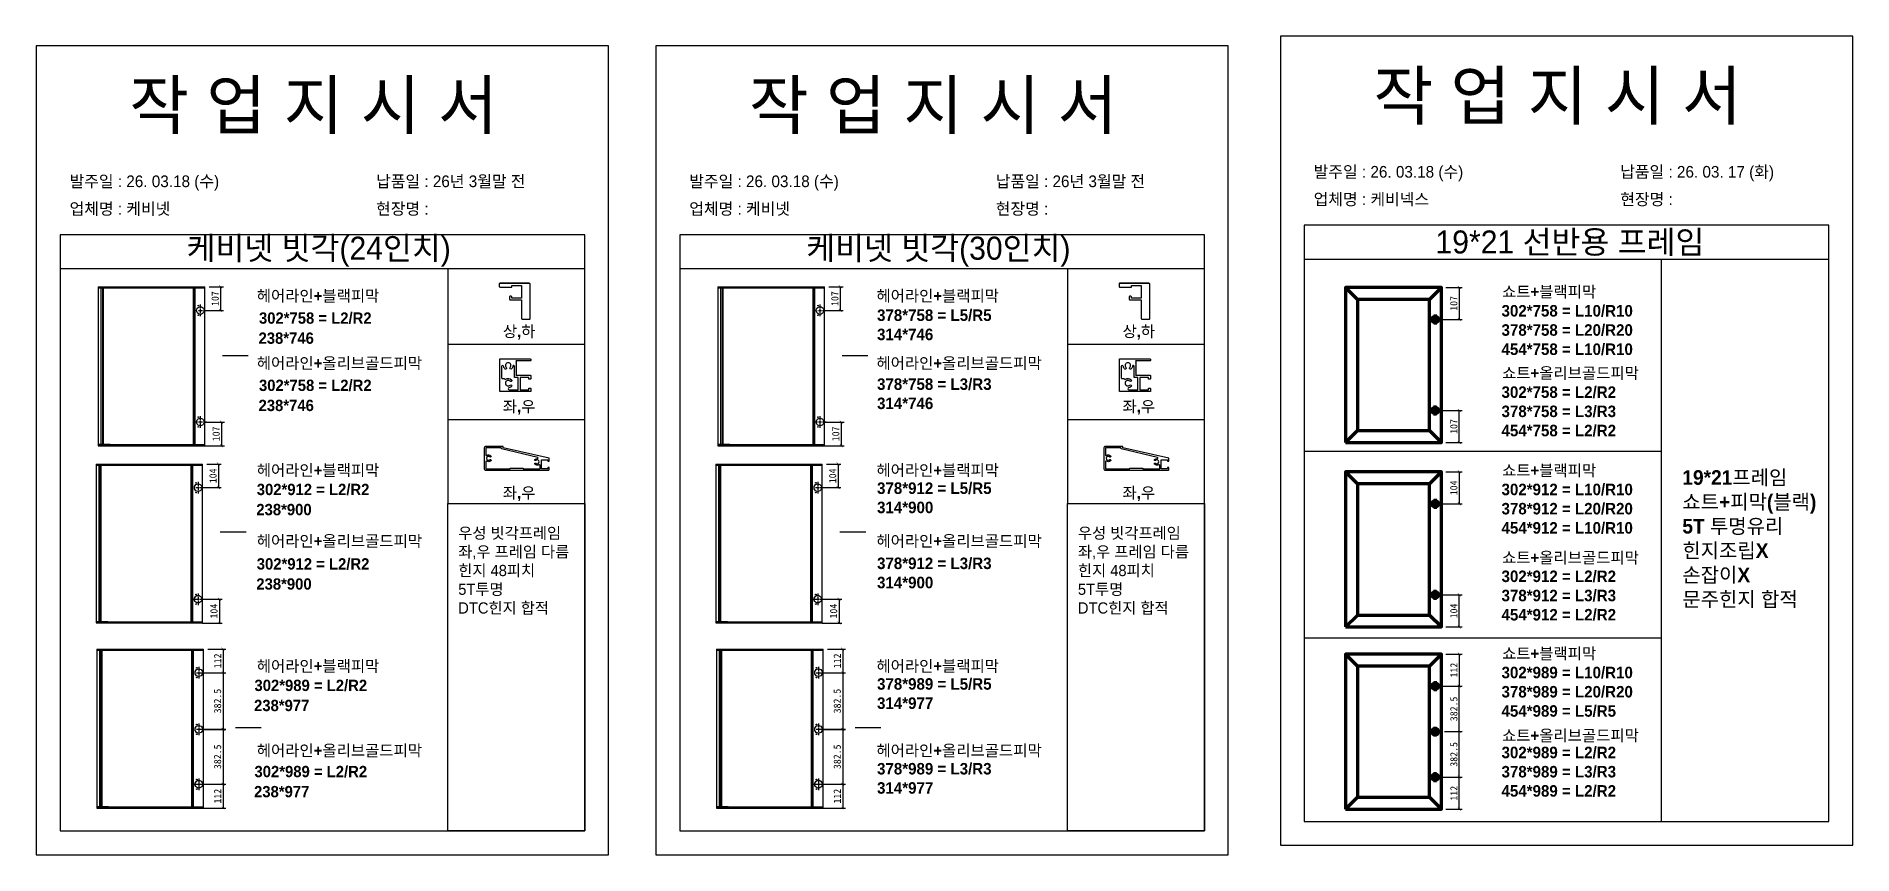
# Model space of a CAD drawing. Header units: millimetres. Extents: x -44117 to 256353, y -2095463 to 65325.
# Drawn here: x 119060 to 125346, y -796628 to -793794 of the extents above; entities that cross this region are included whole.
import ezdxf

# ---------------------------------------------------------------- set-up
doc = ezdxf.new("R2010")
doc.units = ezdxf.units.MM
doc.header["$LTSCALE"] = 10
doc.layers.add('Layer1', color=7, linetype='Continuous', lineweight=70)
doc.layers.add('PDF_Geomertry', color=7, linetype='Continuous')
doc.styles.add('MtX_Gulim', font='')
doc.styles.get('MtX_Gulim').set_extended_font_data('Gulim', bold=True)
doc.dimstyles.new('ISO-25', dxfattribs={"dimtxt": 2.5, "dimasz": 2.5, "dimexe": 1, "dimexo": 1, "dimtad": 1, "dimtxsty": 'Standard', "dimblk": 'ARCHTICK', "dimcen": 2.5, "dimadec": 0, "dimazin": 0, "dimtfac": 1, "dimtmove": 0, "dimatfit": 3, "dimfxl": 0, "dimarcsym": 0})

msp = doc.modelspace()

# ---------------------------------------------------------------- texts
at = {"linetype": 'Continuous', "style": 'MtX_Gulim'}
for s, height, p in [('헤어라인+블랙피막', 39.271262, (119822.91557, -794712.43083)), ('헤어라인+블랙피막', 39.271262, (121967.62778, -794712.43083)), ('쇼트+블랙피막', 39.271262, (124132.96223, -794698.10984)), ('302*758 = L2/R2', 39.2712622, (119830.55343, -794789.26055)), ('상,하', 39.271262, (120674.58608, -794835.24252)), ('상,하', 39.271262, (122819.2983, -794835.24252)), ('헤어라인+올리브골드피막', 39.2712622, (119822.91557, -794945.38569)), ('헤어라인+올리브골드피막', 39.2712622, (121967.62778, -794945.38569)), ('302*758 = L2/R2', 39.2712622, (119830.55343, -795022.2154)), ('쇼트+올리브골드피막', 39.271262, (124132.96223, -794979.75607)), ('좌,우', 39.271262, (120674.58608, -795095.89306)), ('좌,우', 39.271262, (122819.2983, -795095.89306)), ('헤어라인+블랙피막', 39.271262, (119822.91557, -795316.29946)), ('헤어라인+블랙피막', 39.271262, (121967.62778, -795316.29946)), ('쇼트+블랙피막', 39.271262, (124132.96223, -795316.77682)), ('302*912 = L2/R2', 39.2712622, (119822.91557, -795382.78053)), ('좌,우', 39.271262, (120674.58608, -795394.68552)), ('좌,우', 39.271262, (122819.2983, -795394.68552)), ('헤어라인+올리브골드피막', 39.2712622, (119822.91557, -795561.18847)), ('헤어라인+올리브골드피막', 39.2712622, (121967.62778, -795561.18847)), ('302*912 = L2/R2', 39.2712622, (119822.91557, -795640.55844)), ('쇼트+올리브골드피막', 39.271262, (124132.96223, -795618.94982)), ('쇼트+블랙피막', 39.271262, (124132.96223, -795950.71954)), ('헤어라인+블랙피막', 39.271262, (119822.91557, -795994.15989)), ('헤어라인+블랙피막', 39.271262, (121967.62778, -795994.15989)), ('302*989 = L2/R2', 39.2712622, (119815.00052, -796061.19913)), ('쇼트+올리브골드피막', 39.271262, (124132.96223, -796234.7526)), ('헤어라인+올리브골드피막', 39.2712622, (119822.91557, -796286.78555)), ('헤어라인+올리브골드피막', 39.2712622, (121967.62778, -796286.78555)), ('302*989 = L2/R2', 39.2712622, (119815.00052, -796359.55319))]:
    msp.add_text(s, height=height, dxfattribs=at).set_placement(p)
at = {"color": 242, "linetype": 'Continuous', "true_color": 0xcd2027, "style": 'MtX_Gulim'}
for s, p in [('238*746', (119829.09151, -794858.86031)), ('238*746', (119829.09151, -795091.81517)), ('238*900', (119821.45364, -795452.38029)), ('238*900', (119821.45364, -795710.1582)), ('238*977', (119813.5386, -796130.7989)), ('238*977', (119813.5386, -796429.15296))]:
    msp.add_text(s, height=39.271262, dxfattribs=at).set_placement(p)
at = {"attachment_point": 1}
for s, width, gutter_width, heights, insert, char_height in [('{\\fGulim|b0|i0|c129|p50;작 업 지 시 서}', 3898.9872873, 14.7362, [-183.72574], (123687.49859, -793916.77691), 165.0454901), ('{\\fGulim|b0|i0|c129|p50;작 업 지 시 서}', 3898.9872873, 14.7362, [-183.72574], (119381.59339, -793949.64517), 165.0454901), ('{\\fGulim|b0|i0|c129|p50;작 업 지 시 서}', 3898.9872873, 14.7362, [-183.72574], (121526.3056, -793949.64517), 165.0454901), ('\\pt11;{\\fGulim|b0|i0|c129|p50;발주일 : 26. 03.18 (수)}', 3898.9872873, 14.7362, [40.67678], (119175.03972, -794275.86987), 40.4361451), ('{\\fGulim|b0|i0|c129|p50;납품일 : 26년 3월말 전}', 3898.9872873, 14.7362, [41.36774], (120236.02048, -794275.86987), 40.4361451), ('\\pt11;{\\fGulim|b0|i0|c129|p50;발주일 : 26. 03.18 (수)}', 3898.9872873, 14.7362, [40.67678], (121319.75193, -794275.86987), 40.4361451), ('{\\fGulim|b0|i0|c129|p50;납품일 : 26년 3월말 전}', 3898.9872873, 14.7362, [41.36774], (122380.7327, -794275.86987), 40.4361451), ('\\pt11;{\\fGulim|b0|i0|c129|p50;발주일 : 26. 03.18 (수)}', 3898.9872873, 14.7362, [40.67678], (123480.94492, -794243.0016), 40.4361451), ('{\\fGulim|b0|i0|c129|p50;납품일 : 26. 03. 17 (화)}', 3898.9872873, 14.7362, [41.36774], (124541.92569, -794243.0016), 40.4361451), ('{\\fGulim|b0|i0|c129|p50;업체명 : 케비넥스}', 3898.9872873, 14.7362, [42.57324], (123480.94492, -794338.08688), 40.4361451), ('{\\fGulim|b0|i0|c129|p50;현장명 :  }', 3898.9872873, 14.7362, [45.12049], (124541.92569, -794338.08688), 40.4361451), ('{\\fGulim|b0|i0|c129|p50;업체명 : 케비넷}', 3898.9872873, 14.7362, [42.57324], (119175.03972, -794370.95514), 40.4361451), ('{\\fGulim|b0|i0|c129|p50;현장명 :}', 3898.9872873, 14.7362, [45.12049], (120236.02048, -794370.95514), 40.4361451), ('{\\fGulim|b0|i0|c129|p50;업체명 : 케비넷}', 3898.9872873, 14.7362, [42.57324], (121319.75193, -794370.95514), 40.4361451), ('{\\fGulim|b0|i0|c129|p50;현장명 :}', 3898.9872873, 14.7362, [45.12049], (122380.7327, -794370.95514), 40.4361451), ('{\\fGulim|b0|i0|c129|p50;케비넷 빗각(24인치)}', 1882.7812357, 7.11596, [-100.28675], (119580.05248, -794487.85371), 79.6987856), ('{\\fGulim|b0|i0|c129|p50;케비넷 빗각(30인치)}', 1882.7812357, 7.11596, [-100.28675], (121724.7647, -794487.85371), 79.6987856), ('{\\fGulim|b0|i0|c129|p50;19*21 선반용 프레임}', 1882.7812357, 7.11596, [-89.03766], (123902.52677, -794466.31516), 79.6987856), ('{\\f굴림|b1|i0|c129|p50;302*758 = L10/R10\\P378*758 = L20/R20\\P454*758 = L10/R10}', 12072.7918459, 155.2668, [-188.69669], (124131.10407, -794724.47584), 39.9257485), ('{\\f굴림|b1|i0|c129|p50;378*758 = L5/R5\\P\\C1;314*746}', 12072.7918459, 155.2668, [-111.27454], (121969.78218, -794739.731), 39.9257485), ('{\\f굴림|b1|i0|c129|p50;378*758 = L3/R3\\P\\C1;314*746}', 12072.7918459, 155.2668, [-111.27454], (121969.78218, -794978.41425), 39.9257485), ('{\\f굴림|b1|i0|c129|p50;302*758 = L2/R2\\P378*758 = L3/R3\\P454*758 = L2/R2}', 12072.7918459, 155.2668, [-188.69669], (124131.10407, -795006.12208), 39.9257485), ('{\\f굴림|b1|i0|c129|p50;19*21프레임\\P쇼트+피막(블랙)\\P5T 투명유리\\P힌지조립X\\P손잡이X\\P문주힌지 합적}', 15300.3567757, 196.77614, [-492.81046], (124756.93984, -795296.44708), 50.59958), ('{\\f굴림|b1|i0|c129|p50;378*912 = L5/R5\\P\\C1;314*900}', 12072.7918459, 155.2668, [-111.27454], (121969.78218, -795338.82596), 39.9257485), ('{\\f굴림|b1|i0|c129|p50;302*912 = L10/R10\\P378*912 = L20/R20\\P454*912 = L10/R10}', 12072.7918459, 155.2668, [-188.69669], (124131.10407, -795343.14282), 39.9257485), ('{\\f굴림|b0|i0|c129|p50;우성 빗각프레임\\P좌,우 프레임 다름\\P힌지 48피치\\P5T투명\\PDTC힌지 합적}', 11769.5052121, 151.36626, [-309.9654], (120520.20385, -795494.60148), 38.9227538), ('{\\f굴림|b0|i0|c129|p50;우성 빗각프레임\\P좌,우 프레임 다름\\P힌지 48피치\\P5T투명\\PDTC힌지 합적}', 11769.5052121, 151.36626, [-309.9654], (122664.91607, -795494.60148), 38.9227538), ('{\\f굴림|b1|i0|c129|p50;378*912 = L3/R3\\P\\C1;314*900}', 12072.7918459, 155.2668, [-111.27454], (121969.78218, -795598.9907), 39.9257485), ('{\\f굴림|b1|i0|c129|p50;302*912 = L2/R2\\P378*912 = L3/R3\\P454*912 = L2/R2}', 12072.7918459, 155.2668, [-188.69669], (124131.10407, -795643.88372), 39.9257485), ('{\\f굴림|b1|i0|c129|p50;302*989 = L10/R10\\P378*989 = L20/R20\\P454*989 = L5/R5}', 12072.7918459, 155.2668, [-188.69669], (124131.10407, -795977.08554), 39.9257485), ('{\\f굴림|b1|i0|c129|p50;378*989 = L5/R5\\P\\C1;314*977}', 12072.7918459, 155.2668, [-111.27454], (121969.78218, -796016.68639), 39.9257485), ('{\\f굴림|b1|i0|c129|p50;302*989 = L2/R2\\P378*989 = L3/R3\\P454*989 = L2/R2}', 12072.7918459, 155.2668, [-188.69669], (124131.10407, -796253.95811), 39.9257485), ('{\\f굴림|b1|i0|c129|p50;378*989 = L3/R3\\P\\C1;314*977}', 12072.7918459, 155.2668, [-111.27454], (121969.78218, -796310.26679), 39.9257485)]:
    msp.add_mtext_dynamic_manual_height_columns(s, width=width, gutter_width=gutter_width, heights=heights, dxfattribs=dict(at, insert=insert, char_height=char_height))

# ---------------------------------------------------------------- blocks, each defined once
blk = doc.blocks.new('_ArchTick')
at = {"color": 0, "linetype": 'ByBlock', "const_width": 0.15}
blk.add_lwpolyline([(-0.5, -0.5), (0.5, 0.5)], dxfattribs=at)
blk = doc.blocks.new('*D5219')
at = {"color": 0, "lineweight": -2}
for p, q in [((119650.6, -795275.1), (119700.2, -795275.1)), ((119690.2, -795275.1), (119690.2, -795356.9)), ((119634.8, -795356.9), (119700.2, -795356.9))]:
    blk.add_line(p, q, dxfattribs=at)
at = {"layer": 'Defpoints', "color": 0}
for p in [(119635.6, -795275.1), (119619.8, -795356.9), (119690.2, -795356.9)]:
    blk.add_point(p, dxfattribs=at)
at = {"color": 0, "lineweight": -2, "xscale": 10, "yscale": 10, "zscale": 10}
for p, rotation in [((119690.2, -795275.1), 90), ((119690.2, -795356.9), 270)]:
    blk.add_blockref('_ArchTick', p, dxfattribs=dict(at, rotation=rotation))
at = {"color": 0, "insert": (119671.4, -795316), "char_height": 25, "attachment_point": 5, "rotation": 90}
blk.add_mtext('104', dxfattribs=at)
blk = doc.blocks.new('*D5220')
at = {"color": 0, "lineweight": -2}
for p, q in [((119634.8, -795743.3), (119703.4, -795743.3)), ((119693.4, -795743.3), (119693.4, -795825.6)), ((119634.8, -795825.6), (119703.4, -795825.6))]:
    blk.add_line(p, q, dxfattribs=at)
at = {"layer": 'Defpoints', "color": 0}
for p in [(119619.8, -795743.3), (119619.8, -795825.6), (119693.4, -795825.6)]:
    blk.add_point(p, dxfattribs=at)
at = {"color": 0, "lineweight": -2, "xscale": 10, "yscale": 10, "zscale": 10}
for p, rotation in [((119693.4, -795743.3), 90), ((119693.4, -795825.6), 270)]:
    blk.add_blockref('_ArchTick', p, dxfattribs=dict(at, rotation=rotation))
at = {"color": 0, "insert": (119674.7, -795784.5), "char_height": 25, "attachment_point": 5, "rotation": 90}
blk.add_mtext('104', dxfattribs=at)
blk = doc.blocks.new('*D5221')
at = {"color": 0, "lineweight": -2}
for p, q in [((119658.3, -794661.3), (119707.8, -794661.3)), ((119697.8, -794661.3), (119697.8, -794743.1)), ((119642.5, -794743.1), (119707.8, -794743.1))]:
    blk.add_line(p, q, dxfattribs=at)
at = {"layer": 'Defpoints', "color": 0}
for p in [(119643.3, -794661.3), (119627.5, -794743.1), (119697.8, -794743.1)]:
    blk.add_point(p, dxfattribs=at)
at = {"color": 0, "lineweight": -2, "xscale": 10, "yscale": 10, "zscale": 10}
for p, rotation in [((119697.8, -794661.3), 90), ((119697.8, -794743.1), 270)]:
    blk.add_blockref('_ArchTick', p, dxfattribs=dict(at, rotation=rotation))
at = {"color": 0, "insert": (119679.1, -794702.2), "char_height": 25, "attachment_point": 5, "rotation": 90}
blk.add_mtext('107', dxfattribs=at)
blk = doc.blocks.new('*D5222')
at = {"color": 0, "lineweight": -2}
for p, q in [((119642.5, -795129.6), (119711.1, -795129.6)), ((119701.1, -795129.6), (119701.1, -795211.8)), ((119642.5, -795211.8), (119711.1, -795211.8))]:
    blk.add_line(p, q, dxfattribs=at)
at = {"layer": 'Defpoints', "color": 0}
for p in [(119627.5, -795129.6), (119627.5, -795211.8), (119701.1, -795211.8)]:
    blk.add_point(p, dxfattribs=at)
at = {"color": 0, "lineweight": -2, "xscale": 10, "yscale": 10, "zscale": 10}
for p, rotation in [((119701.1, -795129.6), 90), ((119701.1, -795211.8), 270)]:
    blk.add_blockref('_ArchTick', p, dxfattribs=dict(at, rotation=rotation))
at = {"color": 0, "insert": (119682.3, -795170.7), "char_height": 25, "attachment_point": 5, "rotation": 90}
blk.add_mtext('107', dxfattribs=at)
blk = doc.blocks.new('*D5223')
at = {"color": 0, "lineweight": -2}
for p, q in [((119653.2, -795915.8), (119716.1, -795915.8)), ((119706.1, -795915.8), (119706.1, -795997.6)), ((119637.4, -795997.6), (119716.1, -795997.6))]:
    blk.add_line(p, q, dxfattribs=at)
at = {"layer": 'Defpoints', "color": 0}
for p in [(119638.2, -795915.8), (119622.4, -795997.6), (119706.1, -795997.6)]:
    blk.add_point(p, dxfattribs=at)
at = {"color": 0, "lineweight": -2, "xscale": 10, "yscale": 10, "zscale": 10}
for p, rotation in [((119706.1, -795915.8), 90), ((119706.1, -795997.6), 270)]:
    blk.add_blockref('_ArchTick', p, dxfattribs=dict(at, rotation=rotation))
at = {"color": 0, "insert": (119687.3, -795956.7), "char_height": 25, "attachment_point": 5, "rotation": 90}
blk.add_mtext('112', dxfattribs=at)
blk = doc.blocks.new('*D5224')
at = {"color": 0, "lineweight": -2}
for p, q in [((119637.4, -796384), (119716.1, -796384)), ((119706.1, -796384), (119706.1, -796466.3)), ((119637.4, -796466.3), (119716.1, -796466.3))]:
    blk.add_line(p, q, dxfattribs=at)
at = {"layer": 'Defpoints', "color": 0}
for p in [(119622.4, -796384), (119622.4, -796466.3), (119706.1, -796466.3)]:
    blk.add_point(p, dxfattribs=at)
at = {"color": 0, "lineweight": -2, "xscale": 10, "yscale": 10, "zscale": 10}
for p, rotation in [((119706.1, -796384), 90), ((119706.1, -796466.3), 270)]:
    blk.add_blockref('_ArchTick', p, dxfattribs=dict(at, rotation=rotation))
at = {"color": 0, "insert": (119687.3, -796425.2), "char_height": 25, "attachment_point": 5, "rotation": 90}
blk.add_mtext('112', dxfattribs=at)
blk = doc.blocks.new('*D5225')
at = {"color": 0, "lineweight": -2}
for p, q in [((119637.4, -795997.6), (119716.1, -795997.6)), ((119706.1, -795997.6), (119706.1, -796193.9)), ((119637.4, -796193.9), (119716.1, -796193.9))]:
    blk.add_line(p, q, dxfattribs=at)
at = {"layer": 'Defpoints', "color": 0}
for p in [(119622.4, -795997.6), (119622.4, -796193.9), (119706.1, -796193.9)]:
    blk.add_point(p, dxfattribs=at)
at = {"color": 0, "lineweight": -2, "xscale": 10, "yscale": 10, "zscale": 10}
for p, rotation in [((119706.1, -795997.6), 90), ((119706.1, -796193.9), 270)]:
    blk.add_blockref('_ArchTick', p, dxfattribs=dict(at, rotation=rotation))
at = {"color": 0, "insert": (119687.3, -796095.8), "char_height": 25, "attachment_point": 5, "rotation": 90}
blk.add_mtext('382.5', dxfattribs=at)
blk = doc.blocks.new('*D5226')
at = {"color": 0, "lineweight": -2}
for p, q in [((119637.4, -796193.7), (119716.1, -796193.7)), ((119706.1, -796193.7), (119706.1, -796384)), ((119637.4, -796384), (119716.1, -796384))]:
    blk.add_line(p, q, dxfattribs=at)
at = {"layer": 'Defpoints', "color": 0}
for p in [(119622.4, -796193.7), (119622.4, -796384), (119706.1, -796384)]:
    blk.add_point(p, dxfattribs=at)
at = {"color": 0, "lineweight": -2, "xscale": 10, "yscale": 10, "zscale": 10}
for p, rotation in [((119706.1, -796193.7), 90), ((119706.1, -796384), 270)]:
    blk.add_blockref('_ArchTick', p, dxfattribs=dict(at, rotation=rotation))
at = {"color": 0, "insert": (119687.3, -796288.9), "char_height": 25, "attachment_point": 5, "rotation": 90}
blk.add_mtext('382.5', dxfattribs=at)
blk = doc.blocks.new('*D5227')
at = {"color": 0, "lineweight": -2}
for p, q in [((121795.3, -795275.1), (121844.9, -795275.1)), ((121834.9, -795275.1), (121834.9, -795356.9)), ((121779.5, -795356.9), (121844.9, -795356.9))]:
    blk.add_line(p, q, dxfattribs=at)
at = {"layer": 'Defpoints', "color": 0}
for p in [(121780.3, -795275.1), (121764.5, -795356.9), (121834.9, -795356.9)]:
    blk.add_point(p, dxfattribs=at)
at = {"color": 0, "lineweight": -2, "xscale": 10, "yscale": 10, "zscale": 10}
for p, rotation in [((121834.9, -795275.1), 90), ((121834.9, -795356.9), 270)]:
    blk.add_blockref('_ArchTick', p, dxfattribs=dict(at, rotation=rotation))
at = {"color": 0, "insert": (121816.1, -795316), "char_height": 25, "attachment_point": 5, "rotation": 90}
blk.add_mtext('104', dxfattribs=at)
blk = doc.blocks.new('*D5228')
at = {"color": 0, "lineweight": -2}
for p, q in [((121779.5, -795743.3), (121848.2, -795743.3)), ((121838.2, -795743.3), (121838.2, -795825.6)), ((121779.5, -795825.6), (121848.2, -795825.6))]:
    blk.add_line(p, q, dxfattribs=at)
at = {"layer": 'Defpoints', "color": 0}
for p in [(121764.5, -795743.3), (121764.5, -795825.6), (121838.2, -795825.6)]:
    blk.add_point(p, dxfattribs=at)
at = {"color": 0, "lineweight": -2, "xscale": 10, "yscale": 10, "zscale": 10}
for p, rotation in [((121838.2, -795743.3), 90), ((121838.2, -795825.6), 270)]:
    blk.add_blockref('_ArchTick', p, dxfattribs=dict(at, rotation=rotation))
at = {"color": 0, "insert": (121819.4, -795784.5), "char_height": 25, "attachment_point": 5, "rotation": 90}
blk.add_mtext('104', dxfattribs=at)
blk = doc.blocks.new('*D5229')
at = {"color": 0, "lineweight": -2}
for p, q in [((121803, -794661.3), (121852.5, -794661.3)), ((121842.5, -794661.3), (121842.5, -794743.1)), ((121787.2, -794743.1), (121852.5, -794743.1))]:
    blk.add_line(p, q, dxfattribs=at)
at = {"layer": 'Defpoints', "color": 0}
for p in [(121788, -794661.3), (121772.2, -794743.1), (121842.5, -794743.1)]:
    blk.add_point(p, dxfattribs=at)
at = {"color": 0, "lineweight": -2, "xscale": 10, "yscale": 10, "zscale": 10}
for p, rotation in [((121842.5, -794661.3), 90), ((121842.5, -794743.1), 270)]:
    blk.add_blockref('_ArchTick', p, dxfattribs=dict(at, rotation=rotation))
at = {"color": 0, "insert": (121823.8, -794702.2), "char_height": 25, "attachment_point": 5, "rotation": 90}
blk.add_mtext('107', dxfattribs=at)
blk = doc.blocks.new('*D5230')
at = {"color": 0, "lineweight": -2}
for p, q in [((121787.2, -795129.6), (121855.8, -795129.6)), ((121845.8, -795129.6), (121845.8, -795211.8)), ((121787.2, -795211.8), (121855.8, -795211.8))]:
    blk.add_line(p, q, dxfattribs=at)
at = {"layer": 'Defpoints', "color": 0}
for p in [(121772.2, -795129.6), (121772.2, -795211.8), (121845.8, -795211.8)]:
    blk.add_point(p, dxfattribs=at)
at = {"color": 0, "lineweight": -2, "xscale": 10, "yscale": 10, "zscale": 10}
for p, rotation in [((121845.8, -795129.6), 90), ((121845.8, -795211.8), 270)]:
    blk.add_blockref('_ArchTick', p, dxfattribs=dict(at, rotation=rotation))
at = {"color": 0, "insert": (121827, -795170.7), "char_height": 25, "attachment_point": 5, "rotation": 90}
blk.add_mtext('107', dxfattribs=at)
blk = doc.blocks.new('*D5231')
at = {"color": 0, "lineweight": -2}
for p, q in [((121797.9, -795915.8), (121860.8, -795915.8)), ((121850.8, -795915.8), (121850.8, -795997.6)), ((121782.1, -795997.6), (121860.8, -795997.6))]:
    blk.add_line(p, q, dxfattribs=at)
at = {"layer": 'Defpoints', "color": 0}
for p in [(121782.9, -795915.8), (121767.1, -795997.6), (121850.8, -795997.6)]:
    blk.add_point(p, dxfattribs=at)
at = {"color": 0, "lineweight": -2, "xscale": 10, "yscale": 10, "zscale": 10}
for p, rotation in [((121850.8, -795915.8), 90), ((121850.8, -795997.6), 270)]:
    blk.add_blockref('_ArchTick', p, dxfattribs=dict(at, rotation=rotation))
at = {"color": 0, "insert": (121832, -795956.7), "char_height": 25, "attachment_point": 5, "rotation": 90}
blk.add_mtext('112', dxfattribs=at)
blk = doc.blocks.new('*D5232')
at = {"color": 0, "lineweight": -2}
for p, q in [((121782.1, -796384), (121860.8, -796384)), ((121850.8, -796384), (121850.8, -796466.3)), ((121782.1, -796466.3), (121860.8, -796466.3))]:
    blk.add_line(p, q, dxfattribs=at)
at = {"layer": 'Defpoints', "color": 0}
for p in [(121767.1, -796384), (121767.1, -796466.3), (121850.8, -796466.3)]:
    blk.add_point(p, dxfattribs=at)
at = {"color": 0, "lineweight": -2, "xscale": 10, "yscale": 10, "zscale": 10}
for p, rotation in [((121850.8, -796384), 90), ((121850.8, -796466.3), 270)]:
    blk.add_blockref('_ArchTick', p, dxfattribs=dict(at, rotation=rotation))
at = {"color": 0, "insert": (121832, -796425.2), "char_height": 25, "attachment_point": 5, "rotation": 90}
blk.add_mtext('112', dxfattribs=at)
blk = doc.blocks.new('*D5233')
at = {"color": 0, "lineweight": -2}
for p, q in [((121782.1, -795997.6), (121860.8, -795997.6)), ((121850.8, -795997.6), (121850.8, -796193.9)), ((121782.1, -796193.9), (121860.8, -796193.9))]:
    blk.add_line(p, q, dxfattribs=at)
at = {"layer": 'Defpoints', "color": 0}
for p in [(121767.1, -795997.6), (121767.1, -796193.9), (121850.8, -796193.9)]:
    blk.add_point(p, dxfattribs=at)
at = {"color": 0, "lineweight": -2, "xscale": 10, "yscale": 10, "zscale": 10}
for p, rotation in [((121850.8, -795997.6), 90), ((121850.8, -796193.9), 270)]:
    blk.add_blockref('_ArchTick', p, dxfattribs=dict(at, rotation=rotation))
at = {"color": 0, "insert": (121832, -796095.8), "char_height": 25, "attachment_point": 5, "rotation": 90}
blk.add_mtext('382.5', dxfattribs=at)
blk = doc.blocks.new('*D5234')
at = {"color": 0, "lineweight": -2}
for p, q in [((121782.1, -796193.7), (121860.8, -796193.7)), ((121850.8, -796193.7), (121850.8, -796384)), ((121782.1, -796384), (121860.8, -796384))]:
    blk.add_line(p, q, dxfattribs=at)
at = {"layer": 'Defpoints', "color": 0}
for p in [(121767.1, -796193.7), (121767.1, -796384), (121850.8, -796384)]:
    blk.add_point(p, dxfattribs=at)
at = {"color": 0, "lineweight": -2, "xscale": 10, "yscale": 10, "zscale": 10}
for p, rotation in [((121850.8, -796193.7), 90), ((121850.8, -796384), 270)]:
    blk.add_blockref('_ArchTick', p, dxfattribs=dict(at, rotation=rotation))
at = {"color": 0, "insert": (121832, -796288.9), "char_height": 25, "attachment_point": 5, "rotation": 90}
blk.add_mtext('382.5', dxfattribs=at)
blk = doc.blocks.new('*D5235')
at = {"color": 0, "lineweight": -2}
for p, q in [((123938, -794663.3), (123994.9, -794663.3)), ((123984.9, -794663.3), (123984.9, -794774.5)), ((123916.8, -794774.5), (123994.9, -794774.5))]:
    blk.add_line(p, q, dxfattribs=at)
at = {"layer": 'Defpoints', "color": 0}
for p in [(123923, -794663.3), (123901.8, -794774.5), (123984.9, -794774.5)]:
    blk.add_point(p, dxfattribs=at)
at = {"color": 0, "lineweight": -2, "xscale": 10, "yscale": 10, "zscale": 10}
for p, rotation in [((123984.9, -794663.3), 90), ((123984.9, -794774.5), 270)]:
    blk.add_blockref('_ArchTick', p, dxfattribs=dict(at, rotation=rotation))
at = {"color": 0, "insert": (123966.1, -794718.9), "char_height": 25, "attachment_point": 5, "rotation": 90}
blk.add_mtext('107', dxfattribs=at)
blk = doc.blocks.new('*D5236')
at = {"color": 0, "lineweight": -2}
for p, q in [((123916.8, -795089.6), (123994.9, -795089.6)), ((123984.9, -795200.7), (123984.9, -795089.6)), ((123938, -795200.7), (123994.9, -795200.7))]:
    blk.add_line(p, q, dxfattribs=at)
at = {"layer": 'Defpoints', "color": 0}
for p in [(123901.8, -795089.6), (123984.9, -795089.6), (123923, -795200.7)]:
    blk.add_point(p, dxfattribs=at)
at = {"color": 0, "lineweight": -2, "xscale": 10, "yscale": 10, "zscale": 10}
for p, rotation in [((123984.9, -795089.6), 90), ((123984.9, -795200.7), 270)]:
    blk.add_blockref('_ArchTick', p, dxfattribs=dict(at, rotation=rotation))
at = {"color": 0, "insert": (123966.1, -795145.2), "char_height": 25, "attachment_point": 5, "rotation": 90}
blk.add_mtext('107', dxfattribs=at)
blk = doc.blocks.new('*D5237')
at = {"color": 0, "lineweight": -2}
for p, q in [((123938, -795302.1), (123994.9, -795302.1)), ((123984.9, -795302.1), (123984.9, -795413.2)), ((123916.8, -795413.2), (123994.9, -795413.2))]:
    blk.add_line(p, q, dxfattribs=at)
at = {"layer": 'Defpoints', "color": 0}
for p in [(123923, -795302.1), (123901.8, -795413.2), (123984.9, -795413.2)]:
    blk.add_point(p, dxfattribs=at)
at = {"color": 0, "lineweight": -2, "xscale": 10, "yscale": 10, "zscale": 10}
for p, rotation in [((123984.9, -795302.1), 90), ((123984.9, -795413.2), 270)]:
    blk.add_blockref('_ArchTick', p, dxfattribs=dict(at, rotation=rotation))
at = {"color": 0, "insert": (123966.1, -795357.6), "char_height": 25, "attachment_point": 5, "rotation": 90}
blk.add_mtext('104', dxfattribs=at)
blk = doc.blocks.new('*D5238')
at = {"color": 0, "lineweight": -2}
for p, q in [((123916.8, -795728.3), (123994.9, -795728.3)), ((123984.9, -795839.4), (123984.9, -795728.3)), ((123938, -795839.4), (123994.9, -795839.4))]:
    blk.add_line(p, q, dxfattribs=at)
at = {"layer": 'Defpoints', "color": 0}
for p in [(123901.8, -795728.3), (123984.9, -795728.3), (123923, -795839.4)]:
    blk.add_point(p, dxfattribs=at)
at = {"color": 0, "lineweight": -2, "xscale": 10, "yscale": 10, "zscale": 10}
for p, rotation in [((123984.9, -795728.3), 90), ((123984.9, -795839.4), 270)]:
    blk.add_blockref('_ArchTick', p, dxfattribs=dict(at, rotation=rotation))
at = {"color": 0, "insert": (123966.1, -795783.9), "char_height": 25, "attachment_point": 5, "rotation": 90}
blk.add_mtext('104', dxfattribs=at)
blk = doc.blocks.new('*D5239')
at = {"color": 0, "lineweight": -2}
for p, q in [((123938, -795933.1), (123994.9, -795933.1)), ((123984.9, -795933.1), (123984.9, -796044.3)), ((123916.8, -796044.3), (123994.9, -796044.3))]:
    blk.add_line(p, q, dxfattribs=at)
at = {"layer": 'Defpoints', "color": 0}
for p in [(123923, -795933.1), (123901.8, -796044.3), (123984.9, -796044.3)]:
    blk.add_point(p, dxfattribs=at)
at = {"color": 0, "lineweight": -2, "xscale": 10, "yscale": 10, "zscale": 10}
for p, rotation in [((123984.9, -795933.1), 90), ((123984.9, -796044.3), 270)]:
    blk.add_blockref('_ArchTick', p, dxfattribs=dict(at, rotation=rotation))
at = {"color": 0, "insert": (123966.1, -795988.7), "char_height": 25, "attachment_point": 5, "rotation": 90}
blk.add_mtext('112', dxfattribs=at)
blk = doc.blocks.new('*D5240')
at = {"color": 0, "lineweight": -2}
for p, q in [((123916.8, -796359.4), (123994.9, -796359.4)), ((123984.9, -796470.5), (123984.9, -796359.4)), ((123938, -796470.5), (123994.9, -796470.5))]:
    blk.add_line(p, q, dxfattribs=at)
at = {"layer": 'Defpoints', "color": 0}
for p in [(123901.8, -796359.4), (123984.9, -796359.4), (123923, -796470.5)]:
    blk.add_point(p, dxfattribs=at)
at = {"color": 0, "lineweight": -2, "xscale": 10, "yscale": 10, "zscale": 10}
for p, rotation in [((123984.9, -796359.4), 90), ((123984.9, -796470.5), 270)]:
    blk.add_blockref('_ArchTick', p, dxfattribs=dict(at, rotation=rotation))
at = {"color": 0, "insert": (123966.1, -796415), "char_height": 25, "attachment_point": 5, "rotation": 90}
blk.add_mtext('112', dxfattribs=at)
blk = doc.blocks.new('*D5241')
at = {"color": 0, "lineweight": -2}
for p, q in [((123934, -796201.8), (123994.9, -796201.8)), ((123984.9, -796359.4), (123984.9, -796201.8)), ((123938, -796359.4), (123994.9, -796359.4))]:
    blk.add_line(p, q, dxfattribs=at)
at = {"layer": 'Defpoints', "color": 0}
for p in [(123919, -796201.8), (123984.9, -796201.8), (123923, -796359.4)]:
    blk.add_point(p, dxfattribs=at)
at = {"color": 0, "lineweight": -2, "xscale": 10, "yscale": 10, "zscale": 10}
for p, rotation in [((123984.9, -796201.8), 90), ((123984.9, -796359.4), 270)]:
    blk.add_blockref('_ArchTick', p, dxfattribs=dict(at, rotation=rotation))
at = {"color": 0, "insert": (123966.1, -796280.6), "char_height": 25, "attachment_point": 5, "rotation": 90}
blk.add_mtext('382.5', dxfattribs=at)
blk = doc.blocks.new('*D5242')
at = {"color": 0, "lineweight": -2}
for p, q in [((123938, -796044.3), (123994.9, -796044.3)), ((123984.9, -796201.8), (123984.9, -796044.3)), ((123938, -796201.8), (123994.9, -796201.8))]:
    blk.add_line(p, q, dxfattribs=at)
at = {"layer": 'Defpoints', "color": 0}
for p in [(123923, -796044.3), (123984.9, -796044.3), (123923, -796201.8)]:
    blk.add_point(p, dxfattribs=at)
at = {"color": 0, "lineweight": -2, "xscale": 10, "yscale": 10, "zscale": 10}
for p, rotation in [((123984.9, -796044.3), 90), ((123984.9, -796201.8), 270)]:
    blk.add_blockref('_ArchTick', p, dxfattribs=dict(at, rotation=rotation))
at = {"color": 0, "insert": (123966.1, -796123), "char_height": 25, "attachment_point": 5, "rotation": 90}
blk.add_mtext('382.5', dxfattribs=at)

# ---------------------------------------------------------------- dimensions: what is measured, and where the dimension line sits
for base, p1, p2, angle, text, picture, middle in [((119697.82127, -794743.14462), (119643.27037, -794661.32687), (119627.47387, -794743.14462), 90, '107', '*D5221', (119679.07127, -794702.23574)), ((121842.53349, -794743.14462), (121787.98258, -794661.32687), (121772.18609, -794743.14462), 90, '107', '*D5229', (121823.78349, -794702.23574)), ((123984.89875, -794774.461), (123922.97324, -794663.34587), (123901.78413, -794774.461), 90, '107', '*D5235', (123966.14875, -794718.90344)), ((123984.89875, -795089.60258), (123922.97324, -795200.71771), (123901.78413, -795089.60258), 270, '107', '*D5236', (123966.14875, -795145.16015)), ((119701.07572, -795211.77489), (119627.47387, -795129.55201), (119627.47387, -795211.77489), 90, '107', '*D5222', (119682.32572, -795170.66345)), ((121845.78794, -795211.77489), (121772.18609, -795129.55201), (121772.18609, -795211.77489), 90, '107', '*D5230', (121827.03794, -795170.66345)), ((119690.18341, -795356.93899), (119635.6325, -795275.12124), (119619.83601, -795356.93899), 90, '104', '*D5219', (119671.43341, -795316.03012)), ((121834.89562, -795356.93899), (121780.34472, -795275.12124), (121764.54822, -795356.93899), 90, '104', '*D5227', (121816.14562, -795316.03012)), ((123984.89875, -795413.17738), (123922.97324, -795302.06225), (123901.78413, -795413.17738), 90, '104', '*D5237', (123966.14875, -795357.61982)), ((119693.43786, -795825.56926), (119619.83601, -795743.34638), (119619.83601, -795825.56926), 90, '104', '*D5220', (119674.68786, -795784.45782)), ((121838.15008, -795825.56926), (121764.54822, -795743.34638), (121764.54822, -795825.56926), 90, '104', '*D5228', (121819.40008, -795784.45782)), ((123984.89875, -795728.31896), (123922.97324, -795839.43409), (123901.78413, -795728.31896), 270, '104', '*D5238', (123966.14875, -795783.87652)), ((119706.07572, -795997.64043), (119638.19611, -795915.82268), (119622.39961, -795997.64043), 90, '112', '*D5223', (119687.32572, -795956.73155)), ((121850.78794, -795997.64043), (121782.90832, -795915.82268), (121767.11182, -795997.64043), 90, '112', '*D5231', (121832.03794, -795956.73155)), ((123984.89875, -796044.2559), (123922.97324, -795933.14076), (123901.78413, -796044.2559), 90, '112', '*D5239', (123966.14875, -795988.69833)), ((119706.07572, -796193.91605), (119622.39961, -795997.64043), (119622.39961, -796193.91605), 90, '382.5', '*D5225', (119687.32572, -796095.77824)), ((121850.78794, -796193.91605), (121767.11182, -795997.64043), (121767.11182, -796193.91605), 90, '382.5', '*D5233', (121832.03794, -796095.77824)), ((123984.89875, -796044.2559), (123922.97324, -796201.82668), (123922.97324, -796044.2559), 90, '382.5', '*D5242', (123966.14875, -796123.04129)), ((119706.07572, -796384.04782), (119622.39961, -796193.71354), (119622.39961, -796384.04782), 90, '382.5', '*D5226', (119687.32572, -796288.88068)), ((121850.78794, -796384.04782), (121767.11182, -796193.71354), (121767.11182, -796384.04782), 90, '382.5', '*D5234', (121832.03794, -796288.88068)), ((123984.89875, -796201.82668), (123922.97324, -796359.39747), (123919.02974, -796201.82668), 90, '382.5', '*D5241', (123966.14875, -796280.61208)), ((123984.89875, -796359.39747), (123922.97324, -796470.5126), (123901.78413, -796359.39747), 270, '112', '*D5240', (123966.14875, -796414.95504)), ((119706.07572, -796466.2707), (119622.39961, -796384.04782), (119622.39961, -796466.2707), 90, '112', '*D5224', (119687.32572, -796425.15926)), ((121850.78794, -796466.2707), (121767.11182, -796384.04782), (121767.11182, -796466.2707), 90, '112', '*D5232', (121832.03794, -796425.15926))]:
    dim = msp.add_linear_dim(base=base, p1=p1, p2=p2, angle=angle, text=text, dimstyle='ISO-25', override={"dimscale": 10, "dimasz": 1, "dimexo": 1.5, "dimtxsty": 'Standard'})
    dim.commit()
    dim.dimension.update_dxf_attribs({"geometry": picture, "text_midpoint": middle})

# ---------------------------------------------------------------- linework, layer by layer
for p, q in [((120958.00581, -794481.33593), (119142.50542, -794481.33593)), ((123102.71803, -794481.33593), (121287.21763, -794481.33593)), ((125263.91102, -794448.46766), (123448.41063, -794448.46766)), ((120958.00581, -794599.22557), (119142.50542, -794599.22557)), ((123102.71803, -794599.22557), (121287.21763, -794599.22557)), ((125263.91102, -794566.3573), (123448.41063, -794566.3573)), ((124684.58897, -796512.5151), (124684.58897, -794566.3573)), ((120664.23045, -794649.28626), (120766.27661, -794649.28626)), ((122808.94266, -794649.28626), (122910.98882, -794649.28626)), ((120742.54494, -794773.8775), (120766.27661, -794773.8775)), ((122887.25716, -794773.8775), (122910.98882, -794773.8775)), ((119793.61396, -794901.00411), (119703.90827, -794901.00411)), ((120484.39188, -794860.22387), (120958.00581, -794860.22387)), ((121938.32618, -794901.00411), (121848.62048, -794901.00411)), ((122629.1041, -794860.22387), (123102.71803, -794860.22387)), ((120484.39188, -795121.15758), (120958.00581, -795121.15758)), ((122629.1041, -795121.15758), (123102.71803, -795121.15758)), ((124684.58897, -795232.2608), (123448.41063, -795232.2608)), ((119785.9761, -795511.40054), (119696.27041, -795511.40054)), ((121930.68832, -795511.40054), (121840.98262, -795511.40054)), ((124684.58897, -795877.66031), (123448.41063, -795877.66031)), ((119838.46681, -796188.96966), (119748.76112, -796188.96966)), ((121983.17903, -796188.96966), (121893.47333, -796188.96966))]:
    msp.add_line(p, q)
for points in [[(119059.98267, -796627.90611), (121040.52855, -796627.90611), (121040.52855, -793826.84837), (119059.98267, -793826.84837)], [(121204.69489, -796627.90611), (123185.24077, -796627.90611), (123185.24077, -793826.84837), (121204.69489, -793826.84837)], [(123365.88788, -796595.03785), (125346.43376, -796595.03785), (125346.43376, -793793.9801), (123365.88788, -793793.9801)], [(120958.00581, -794599.22557), (120484.39188, -794599.22557), (120484.39188, -795411.6364), (120958.00581, -795411.6364)], [(123102.71803, -794599.22557), (122629.1041, -794599.22557), (122629.1041, -795411.6364), (123102.71803, -795411.6364)], [(120958.00581, -796545.38337), (120484.39188, -796545.38337), (120484.39188, -795411.6364), (120958.00581, -795411.6364)], [(123102.71803, -796545.38337), (122629.1041, -796545.38337), (122629.1041, -795411.6364), (123102.71803, -795411.6364)]]:
    msp.add_lwpolyline(points, close=True)
for points in [[(119142.50542, -794481.33593), (119142.50542, -796545.38337), (120958.00581, -796545.38337), (120958.00581, -794481.33593)], [(121287.21763, -794481.33593), (121287.21763, -796545.38337), (123102.71803, -796545.38337), (123102.71803, -794481.33593)], [(123448.41063, -794448.46766), (123448.41063, -796512.5151), (125263.91102, -796512.5151), (125263.91102, -794448.46766)]]:
    msp.add_lwpolyline(points)
for points in [[(120739.57848, -794700.30934), (120705.16757, -794700.30934), (120705.16757, -794696.1563, 0.4142135624), (120703.38769, -794694.37642), (120699.82794, -794694.37642, 0.4142135624), (120698.04807, -794696.1563), (120698.04807, -794704.46238, 0.4142135624), (120699.82794, -794706.24225), (120739.57848, -794706.24225), (120739.57848, -794770.91104, 0.4142135624), (120742.54494, -794773.8775), (120766.27661, -794773.8775, 0.4142135624), (120769.24307, -794770.91104), (120769.24307, -794652.25272, 0.4142135624), (120766.27661, -794649.28626), (120664.23045, -794649.28626, 0.4142135624), (120662.45057, -794651.06613), (120662.45057, -794660.5588, 0.4142135623), (120664.23045, -794662.33867), (120705.16757, -794662.33867), (120705.16757, -794656.40576), (120739.57848, -794656.40576), (120739.57848, -794700.30934)], [(122884.2907, -794700.30934), (122849.87978, -794700.30934), (122849.87978, -794696.1563, 0.4142135624), (122848.09991, -794694.37642), (122844.54016, -794694.37642, 0.4142135624), (122842.76028, -794696.1563), (122842.76028, -794704.46238, 0.4142135624), (122844.54016, -794706.24225), (122884.2907, -794706.24225), (122884.2907, -794770.91104, 0.4142135624), (122887.25716, -794773.8775), (122910.98882, -794773.8775, 0.4142135624), (122913.95528, -794770.91104), (122913.95528, -794652.25272, 0.4142135624), (122910.98882, -794649.28626), (122808.94266, -794649.28626, 0.4142135624), (122807.16279, -794651.06613), (122807.16279, -794660.5588, 0.4142135623), (122808.94266, -794662.33867), (122849.87978, -794662.33867), (122849.87978, -794656.40576), (122884.2907, -794656.40576), (122884.2907, -794700.30934)], [(120614.52385, -795214.56159, 0.4142135624), (120610.44632, -795218.63912), (120610.44632, -795292.03469, 0.4142135624), (120614.52385, -795296.11222), (120833.4873, -795296.11222, 0.4142135624), (120834.71056, -795294.88896), (120834.71056, -795287.14165), (120829.81752, -795287.14165), (120829.81752, -795291.21918), (120808.20661, -795291.21918), (120808.20661, -795261.04545), (120829.81752, -795261.04545), (120829.81752, -795265.12298), (120834.71056, -795265.12298), (120834.71056, -795255.3369), (120675.68683, -795218.63912), (120675.68673, -795215.76926, 0.4179291142), (120674.46357, -795214.56159), (120614.52385, -795214.56159)], [(120615.33936, -795219.45462), (120615.33936, -795243.5755, 0.5888435535), (120618.45747, -795245.30512, -0.348452388), (120633.06134, -795246.95774, -1), (120629.60879, -795250.42498, 0.6674110335), (120617.78588, -795255.3369, 0.6674110338), (120629.60879, -795260.24882, -1.0000000005), (120633.06134, -795263.71606, -0.3484523877), (120618.45747, -795265.36868, 0.5888435532), (120615.33936, -795267.0983), (120615.33936, -795291.21918), (120700.15202, -795291.21918), (120700.15202, -795290.40367, -0.4142135624), (120701.37528, -795289.18041), (120743.78161, -795289.18041, -0.4142135624), (120745.00487, -795290.40367), (120745.00487, -795291.21918), (120803.31357, -795291.21918), (120803.31357, -795279.3309, 0.5888435535), (120800.19546, -795277.60128, -0.348452388), (120785.59159, -795275.94866, -1.0000000001), (120789.04414, -795272.48142, 0.6674110337), (120800.86705, -795267.5695, 0.6674110335), (120789.04414, -795262.65757, -0.9999999999), (120785.59159, -795259.19033, -0.2013590238), (120794.07162, -795255.74544, 0.7810459571), (120795.97471, -795252.53878), (120669.57053, -795222.07213), (120669.57053, -795220.67788, 0.4142135624), (120668.34727, -795219.45462), (120615.33936, -795219.45462)], [(122759.23607, -795214.56159, 0.4142135624), (122755.15854, -795218.63912), (122755.15854, -795292.03469, 0.4142135624), (122759.23607, -795296.11222), (122978.19952, -795296.11222, 0.4142135624), (122979.42278, -795294.88896), (122979.42278, -795287.14165), (122974.52974, -795287.14165), (122974.52974, -795291.21918), (122952.91882, -795291.21918), (122952.91882, -795261.04545), (122974.52974, -795261.04545), (122974.52974, -795265.12298), (122979.42278, -795265.12298), (122979.42278, -795255.3369), (122820.39904, -795218.63912), (122820.39895, -795215.76926, 0.4179291142), (122819.17578, -795214.56159), (122759.23607, -795214.56159)], [(122760.05158, -795219.45462), (122760.05158, -795243.5755, 0.5888435535), (122763.16969, -795245.30512, -0.348452388), (122777.77355, -795246.95774, -1), (122774.32101, -795250.42498, 0.6674110335), (122762.4981, -795255.3369, 0.6674110338), (122774.32101, -795260.24882, -1.0000000005), (122777.77355, -795263.71606, -0.3484523877), (122763.16969, -795265.36868, 0.5888435532), (122760.05158, -795267.0983), (122760.05158, -795291.21918), (122844.86423, -795291.21918), (122844.86423, -795290.40367, -0.4142135624), (122846.08749, -795289.18041), (122888.49382, -795289.18041, -0.4142135624), (122889.71708, -795290.40367), (122889.71708, -795291.21918), (122948.02578, -795291.21918), (122948.02578, -795279.3309, 0.5888435535), (122944.90767, -795277.60128, -0.348452388), (122930.30381, -795275.94866, -1.0000000001), (122933.75636, -795272.48142, 0.6674110337), (122945.57927, -795267.5695, 0.6674110335), (122933.75636, -795262.65757, -0.9999999999), (122930.30381, -795259.19033, -0.2013590238), (122938.78384, -795255.74544, 0.7810459571), (122940.68692, -795252.53878), (122814.28275, -795222.07213), (122814.28275, -795220.67788, 0.4142135624), (122813.05949, -795219.45462), (122760.05158, -795219.45462)]]:
    msp.add_lwpolyline(points, format="xyb")
for points in [[(120771.27751, -795022.76718, -0.4142135624), (120769.57854, -795024.46615), (120665.37496, -795024.46615, -0.4142135624), (120663.67598, -795022.76718), (120663.67598, -794912.90035, -0.4142135624), (120665.37496, -794911.20138), (120769.57854, -794911.20138, -0.4142135624), (120771.27751, -794912.90035), (120771.27751, -794916.2983, -0.4142135624), (120769.57854, -794917.99727), (120720.80171, -794917.99727), (120719.66906, -794919.12991), (120720.16668, -794919.62753, -0.4142135624), (120720.16668, -794922.03024), (120719.66906, -794922.52786), (120720.16668, -794923.02548, -0.4142135624), (120720.16668, -794925.42818), (120719.66906, -794925.9258), (120720.16668, -794926.42342, -0.4142135624), (120720.16668, -794928.82613), (120719.66906, -794929.32374), (120720.16668, -794929.82136, -0.4142135624), (120720.16668, -794932.22407), (120719.66906, -794932.72169), (120720.16668, -794933.2193, -0.4142135624), (120720.16668, -794935.62201), (120719.66906, -794936.11963), (120720.16668, -794936.61725, -0.4142135624), (120720.16668, -794939.01996), (120719.66906, -794939.51757), (120720.16668, -794940.01519, -0.4142135624), (120720.16668, -794942.4179), (120719.66906, -794942.91552), (120720.16668, -794943.41313, -0.4142135624), (120720.16668, -794945.81584), (120719.66906, -794946.31346), (120720.16668, -794946.81108, -0.4142135624), (120720.16668, -794949.21378), (120719.66906, -794949.7114), (120720.16668, -794950.20902, -0.4142135624), (120720.16668, -794952.61173), (120719.66906, -794953.10935), (120720.16668, -794953.60696, -0.4142135624), (120720.16668, -794956.00967), (120719.66906, -794956.50729), (120720.16668, -794957.00491, -0.4142135624), (120720.16668, -794959.40761), (120719.66906, -794959.90523), (120720.16668, -794960.40285, -0.4142135624), (120720.16668, -794962.80556), (120719.66906, -794963.30317), (120720.16668, -794963.80079, -0.4142135624), (120720.16668, -794966.2035), (120719.66906, -794966.70112), (120720.80171, -794967.83376), (120769.57854, -794967.83376, -0.4142135624), (120771.27751, -794969.53274), (120771.27751, -794979.72657, -0.4142135624), (120769.57854, -794981.42554), (120766.1806, -794981.42554, -0.4142135624), (120764.48163, -794979.72657), (120764.48163, -794975.7623), (120734.46646, -794975.7623), (120734.46646, -795017.67026), (120764.48163, -795017.67026), (120764.48163, -795013.706, -0.4142135624), (120766.1806, -795012.00702), (120769.57854, -795012.00702, -0.4142135624), (120771.27751, -795013.706)], [(122915.98973, -795022.76718, -0.4142135624), (122914.29076, -795024.46615), (122810.08717, -795024.46615, -0.4142135624), (122808.3882, -795022.76718), (122808.3882, -794912.90035, -0.4142135624), (122810.08717, -794911.20138), (122914.29076, -794911.20138, -0.4142135624), (122915.98973, -794912.90035), (122915.98973, -794916.2983, -0.4142135624), (122914.29076, -794917.99727), (122865.51392, -794917.99727), (122864.38128, -794919.12991), (122864.87889, -794919.62753, -0.4142135624), (122864.87889, -794922.03024), (122864.38128, -794922.52786), (122864.87889, -794923.02548, -0.4142135624), (122864.87889, -794925.42818), (122864.38128, -794925.9258), (122864.87889, -794926.42342, -0.4142135624), (122864.87889, -794928.82613), (122864.38128, -794929.32374), (122864.87889, -794929.82136, -0.4142135624), (122864.87889, -794932.22407), (122864.38128, -794932.72169), (122864.87889, -794933.2193, -0.4142135624), (122864.87889, -794935.62201), (122864.38128, -794936.11963), (122864.87889, -794936.61725, -0.4142135624), (122864.87889, -794939.01996), (122864.38128, -794939.51757), (122864.87889, -794940.01519, -0.4142135624), (122864.87889, -794942.4179), (122864.38128, -794942.91552), (122864.87889, -794943.41313, -0.4142135624), (122864.87889, -794945.81584), (122864.38128, -794946.31346), (122864.87889, -794946.81108, -0.4142135624), (122864.87889, -794949.21378), (122864.38128, -794949.7114), (122864.87889, -794950.20902, -0.4142135624), (122864.87889, -794952.61173), (122864.38128, -794953.10935), (122864.87889, -794953.60696, -0.4142135624), (122864.87889, -794956.00967), (122864.38128, -794956.50729), (122864.87889, -794957.00491, -0.4142135624), (122864.87889, -794959.40761), (122864.38128, -794959.90523), (122864.87889, -794960.40285, -0.4142135624), (122864.87889, -794962.80556), (122864.38128, -794963.30317), (122864.87889, -794963.80079, -0.4142135624), (122864.87889, -794966.2035), (122864.38128, -794966.70112), (122865.51392, -794967.83376), (122914.29076, -794967.83376, -0.4142135624), (122915.98973, -794969.53274), (122915.98973, -794979.72657, -0.4142135624), (122914.29076, -794981.42554), (122910.89281, -794981.42554, -0.4142135624), (122909.19384, -794979.72657), (122909.19384, -794975.7623), (122879.17868, -794975.7623), (122879.17868, -795017.67026), (122909.19384, -795017.67026), (122909.19384, -795013.706, -0.4142135624), (122910.89281, -795012.00702), (122914.29076, -795012.00702, -0.4142135624), (122915.98973, -795013.706)], [(120714.57215, -794936.45564, 0.9336671815), (120709.39396, -794936.09996, -0.1629476092), (120704.76255, -794945.44274, -1), (120699.94694, -794940.64754, 0.6674110338), (120693.12482, -794924.22683), (120693.12482, -794924.22683, 0.6674110335), (120686.30271, -794940.64754, -1), (120681.4871, -794945.44274, -0.155566878), (120676.92707, -794936.56739, 0.9202838951), (120670.47187, -794937.10426), (120670.47187, -794976.98306, 0.4142135624), (120672.17084, -794978.68203), (120678.73097, -794978.68202, -0.3056194544), (120680.30599, -794979.74389, 0.4660008128), (120684.43009, -794981.08428, -0.348452388), (120704.71323, -794983.37958, -1), (120699.91803, -794988.19519, 0.6674110335), (120683.49732, -794995.01731), (120683.49732, -794995.01731, 0.6674110338), (120699.91803, -795001.83942, -1), (120704.71323, -795006.65503, -0.1555668778), (120695.83788, -795011.21506, 0.920283895), (120696.37475, -795017.67026), (120727.67058, -795017.67026), (120727.67058, -794975.7623), (120717.40377, -794975.7623, -0.4142135624), (120714.57215, -794972.93068)], [(122859.28436, -794936.45564, 0.9336671815), (122854.10618, -794936.09996, -0.1629476092), (122849.47476, -794945.44274, -1), (122844.65915, -794940.64754, 0.6674110338), (122837.83704, -794924.22683), (122837.83704, -794924.22683, 0.6674110335), (122831.01492, -794940.64754, -1), (122826.19931, -794945.44274, -0.155566878), (122821.63929, -794936.56739, 0.9202838951), (122815.18409, -794937.10426), (122815.18409, -794976.98306, 0.4142135624), (122816.88306, -794978.68203), (122823.44319, -794978.68202, -0.3056194544), (122825.0182, -794979.74389, 0.4660008128), (122829.1423, -794981.08428, -0.348452388), (122849.42544, -794983.37958, -1), (122844.63024, -794988.19519, 0.6674110335), (122828.20953, -794995.01731), (122828.20953, -794995.01731, 0.6674110338), (122844.63024, -795001.83942, -1), (122849.42544, -795006.65503, -0.1555668778), (122840.5501, -795011.21506, 0.920283895), (122841.08697, -795017.67026), (122872.38279, -795017.67026), (122872.38279, -794975.7623), (122862.11598, -794975.7623, -0.4142135624), (122859.28436, -794972.93068)]]:
    msp.add_lwpolyline(points, format="xyb", close=True)
at = {"layer": 'Layer1'}
for p, q in [((123632.54617, -794704.83545), (123591.05659, -794663.34587)), ((123881.48366, -794704.83545), (123922.97324, -794663.34587)), ((123901.78413, -794757.21539), (123901.78413, -794791.70661)), ((123901.78413, -795106.84819), (123901.78413, -795072.35697)), ((123591.05659, -795200.71771), (123632.54617, -795159.22813)), ((123922.97324, -795200.71771), (123881.48366, -795159.22813)), ((123881.48366, -795159.22813), (123922.97324, -795200.71771)), ((123632.54617, -795343.55183), (123591.05659, -795302.06225)), ((123881.48366, -795343.55183), (123922.97324, -795302.06225)), ((123901.78413, -795395.93177), (123901.78413, -795430.42299)), ((123901.78413, -795745.56457), (123901.78413, -795711.07335)), ((123591.05659, -795839.43409), (123632.54617, -795797.94451)), ((123922.97324, -795839.43409), (123881.48366, -795797.94451)), ((123881.48366, -795797.94451), (123922.97324, -795839.43409)), ((123632.54617, -795974.63035), (123591.05659, -795933.14076)), ((123881.48366, -795974.63035), (123922.97324, -795933.14076)), ((123901.78413, -796027.01029), (123901.78413, -796061.50151)), ((123901.78413, -796219.0723), (123901.78413, -796184.58107)), ((123901.78413, -796376.64308), (123901.78413, -796342.15186)), ((123591.05659, -796470.5126), (123632.54617, -796429.02302)), ((123922.97324, -796470.5126), (123881.48366, -796429.02302)), ((123881.48366, -796429.02302), (123922.97324, -796470.5126))]:
    msp.add_line(p, q, dxfattribs=at)
for points in [[(123591.05659, -795200.71771), (123922.97324, -795200.71771), (123922.97324, -794663.34587), (123591.05659, -794663.34587)], [(123632.54617, -795159.22813), (123881.48366, -795159.22813), (123881.48366, -794704.83545), (123632.54617, -794704.83545)], [(123919.02974, -794774.461), (123884.53851, -794774.461)], [(123919.02974, -795089.60258), (123884.53851, -795089.60258)], [(123591.05659, -795839.43409), (123922.97324, -795839.43409), (123922.97324, -795302.06225), (123591.05659, -795302.06225)], [(123632.54617, -795797.94451), (123881.48366, -795797.94451), (123881.48366, -795343.55183), (123632.54617, -795343.55183)], [(123919.02974, -795413.17738), (123884.53851, -795413.17738)], [(123919.02974, -795728.31896), (123884.53851, -795728.31896)], [(123591.05659, -796470.5126), (123922.97324, -796470.5126), (123922.97324, -795933.14076), (123591.05659, -795933.14076)], [(123632.54617, -796429.02302), (123881.48366, -796429.02302), (123881.48366, -795974.63035), (123632.54617, -795974.63035)], [(123919.02974, -796044.2559), (123884.53851, -796044.2559)], [(123919.02974, -796201.82668), (123884.53851, -796201.82668)], [(123919.02974, -796359.39747), (123884.53851, -796359.39747)]]:
    msp.add_lwpolyline(points, close=True, dxfattribs=at)
for centre in [(123901.78413, -794774.461), (123901.78413, -795089.60258), (123901.78413, -795413.17738), (123901.78413, -795728.31896), (123901.78413, -796044.2559), (123901.78413, -796201.82668), (123901.78413, -796359.39747)]:
    msp.add_circle(centre, 11.49707, dxfattribs=at)
at = {"layer": 'PDF_Geomertry', "lineweight": 25}
for p, q in [((119284.81462, -795207.72446), (119284.81462, -794664.97217)), ((119288.86505, -794664.97217), (119288.86505, -795207.72446)), ((119291.29523, -794661.32687), (119291.29523, -795207.72446)), ((119308.70813, -794664.97217), (119312.75856, -794664.97217)), ((119312.75856, -794664.97217), (119312.75856, -794664.97217)), ((121429.52683, -795207.72446), (121429.52683, -794664.97217)), ((121433.57726, -794664.97217), (121433.57726, -795207.72446)), ((121436.00745, -794661.32687), (121436.00745, -795207.72446)), ((121453.42035, -794664.97217), (121457.47078, -794664.97217)), ((121457.47078, -794664.97217), (121457.47078, -794664.97217)), ((119315.18875, -795207.72446), (119274.27998, -795207.72446)), ((119274.27998, -795207.72446), (119643.27037, -795207.72446)), ((119312.75856, -795207.72446), (119308.70813, -795207.72446)), ((121459.90097, -795207.72446), (121418.99219, -795207.72446)), ((121418.99219, -795207.72446), (121787.98258, -795207.72446)), ((121457.47078, -795207.72446), (121453.42035, -795207.72446)), ((119277.17675, -795821.51883), (119277.17675, -795278.76655)), ((119281.22718, -795278.76655), (119281.22718, -795821.51883)), ((119283.65737, -795275.12124), (119283.65737, -795821.51883)), ((119301.07027, -795278.76655), (119305.1207, -795278.76655)), ((119305.1207, -795278.76655), (119305.1207, -795278.76655)), ((121421.88897, -795821.51883), (121421.88897, -795278.76655)), ((121425.9394, -795278.76655), (121425.9394, -795821.51883)), ((121428.36959, -795275.12124), (121428.36959, -795821.51883)), ((121445.78248, -795278.76655), (121449.83291, -795278.76655)), ((121449.83291, -795278.76655), (121449.83291, -795278.76655)), ((119307.55089, -795821.51883), (119266.64211, -795821.51883)), ((119266.64211, -795821.51883), (119635.6325, -795821.51883)), ((119305.1207, -795821.51883), (119301.07027, -795821.51883)), ((121452.2631, -795821.51883), (121411.35433, -795821.51883)), ((121411.35433, -795821.51883), (121780.34472, -795821.51883)), ((121449.83291, -795821.51883), (121445.78248, -795821.51883)), ((119279.74035, -796462.22027), (119279.74035, -795919.46798)), ((119283.79079, -795919.46798), (119283.79079, -796462.22027)), ((119286.22097, -795915.82268), (119286.22097, -796462.22027)), ((119303.63387, -795919.46798), (119307.6843, -795919.46798)), ((119307.6843, -795919.46798), (119307.6843, -795919.46798)), ((121424.45257, -796462.22027), (121424.45257, -795919.46798)), ((121428.503, -795919.46798), (121428.503, -796462.22027)), ((121430.93319, -795915.82268), (121430.93319, -796462.22027)), ((121448.34608, -795919.46798), (121452.39652, -795919.46798)), ((121452.39652, -795919.46798), (121452.39652, -795919.46798)), ((119310.11449, -796462.22027), (119269.20571, -796462.22027)), ((119269.20571, -796462.22027), (119638.19611, -796462.22027)), ((119307.6843, -796462.22027), (119303.63387, -796462.22027)), ((121454.8267, -796462.22027), (121413.91793, -796462.22027)), ((121413.91793, -796462.22027), (121782.90832, -796462.22027)), ((121452.39652, -796462.22027), (121448.34608, -796462.22027))]:
    msp.add_line(p, q, dxfattribs=at)
for points in [[(119274.27977, -794661.32687), (119643.27037, -794661.32687)], [(119274.27977, -794664.97217), (119643.27037, -794664.97217)], [(119643.27052, -795211.77489), (119274.27998, -795211.77489), (119643.27037, -795211.77489), (119643.27037, -794661.32676)], [(119274.27998, -794661.32687), (119274.27998, -795211.77489)], [(119602.36144, -794661.32687), (119602.36144, -795207.72466)], [(121418.99199, -794661.32687), (121787.98258, -794661.32687)], [(121418.99199, -794664.97217), (121787.98258, -794664.97217)], [(121787.98274, -795211.77489), (121418.99219, -795211.77489), (121787.98258, -795211.77489), (121787.98258, -794661.32676)], [(121418.99219, -794661.32687), (121418.99219, -795211.77489)], [(121747.07366, -794661.32687), (121747.07366, -795207.72466)], [(119627.47387, -794722.89267), (119627.47387, -794733.01864)], [(121772.18609, -794722.89267), (121772.18609, -794733.01864)], [(119619.77808, -794743.14462), (119621.8033, -794743.14462)], [(119623.42344, -794743.14462), (119632.73937, -794743.14462)], [(119627.47387, -794734.63884), (119627.47387, -794736.66395)], [(119627.47387, -794738.68917), (119627.47387, -794748.0051)], [(119627.47387, -794749.62529), (119627.47387, -794751.6504)], [(119627.47387, -794753.67562), (119627.47387, -794763.39657)], [(119634.76453, -794743.14462), (119636.78975, -794743.14462)], [(119638.40994, -794743.14462), (119648.53592, -794743.14462)], [(119643.27037, -795211.77489), (119643.27037, -795129.55201), (119643.27037, -794966.32112), (119643.27037, -794784.86369)], [(121764.4903, -794743.14462), (121766.51551, -794743.14462)], [(121768.13565, -794743.14462), (121777.45158, -794743.14462)], [(121772.18609, -794734.63884), (121772.18609, -794736.66395)], [(121772.18609, -794738.68917), (121772.18609, -794748.0051)], [(121772.18609, -794749.62529), (121772.18609, -794751.6504)], [(121772.18609, -794753.67562), (121772.18609, -794763.39657)], [(121779.47675, -794743.14462), (121781.50196, -794743.14462)], [(121783.12216, -794743.14462), (121793.24813, -794743.14462)], [(121787.98258, -795211.77489), (121787.98258, -795129.55201), (121787.98258, -794966.32112), (121787.98258, -794784.86369)], [(119627.47387, -795109.30006), (119627.47387, -795119.42604)], [(121772.18609, -795109.30006), (121772.18609, -795119.42604)], [(119608.03196, -795129.55201), (119618.15794, -795129.55201)], [(119619.77808, -795129.55201), (119621.8033, -795129.55201)], [(119623.42344, -795129.55201), (119632.73937, -795129.55201)], [(119627.47387, -795121.04613), (119627.47387, -795123.07144)], [(119627.47387, -795125.09656), (119627.47387, -795134.41249)], [(119627.47387, -795136.03258), (119627.47387, -795138.0579)], [(119627.47387, -795139.67799), (119627.47387, -795149.80396)], [(119634.76453, -795129.55201), (119636.78975, -795129.55201)], [(119638.40994, -795129.55201), (119648.53592, -795129.55201)], [(121752.74418, -795129.55201), (121762.87015, -795129.55201)], [(121764.4903, -795129.55201), (121766.51551, -795129.55201)], [(121768.13565, -795129.55201), (121777.45158, -795129.55201)], [(121772.18609, -795121.04613), (121772.18609, -795123.07144)], [(121772.18609, -795125.09656), (121772.18609, -795134.41249)], [(121772.18609, -795136.03258), (121772.18609, -795138.0579)], [(121772.18609, -795139.67799), (121772.18609, -795149.80396)], [(121779.47675, -795129.55201), (121781.50196, -795129.55201)], [(121783.12216, -795129.55201), (121793.24813, -795129.55201)], [(119266.64191, -795275.12124), (119635.6325, -795275.12124)], [(119266.64191, -795278.76655), (119635.6325, -795278.76655)], [(119635.63266, -795825.56926), (119266.64211, -795825.56926), (119635.6325, -795825.56926), (119635.6325, -795275.12114)], [(119266.64211, -795275.12124), (119266.64211, -795825.56926)], [(119594.72358, -795275.12124), (119594.72358, -795821.51904)], [(121411.35412, -795275.12124), (121780.34472, -795275.12124)], [(121411.35412, -795278.76655), (121780.34472, -795278.76655)], [(121780.34487, -795825.56926), (121411.35433, -795825.56926), (121780.34472, -795825.56926), (121780.34472, -795275.12114)], [(121411.35433, -795275.12124), (121411.35433, -795825.56926)], [(121739.43579, -795275.12124), (121739.43579, -795821.51904)], [(119612.14022, -795356.93899), (119614.16543, -795356.93899)], [(119615.78557, -795356.93899), (119625.10151, -795356.93899)], [(119619.83601, -795336.68704), (119619.83601, -795346.81302)], [(119619.83601, -795348.43321), (119619.83601, -795350.45832)], [(119619.83601, -795352.48354), (119619.83601, -795361.79947)], [(119627.12667, -795356.93899), (119629.15189, -795356.93899)], [(119630.77208, -795356.93899), (119640.89805, -795356.93899)], [(121756.85243, -795356.93899), (121758.87765, -795356.93899)], [(121760.49779, -795356.93899), (121769.81372, -795356.93899)], [(121764.54822, -795336.68704), (121764.54822, -795346.81302)], [(121764.54822, -795348.43321), (121764.54822, -795350.45832)], [(121764.54822, -795352.48354), (121764.54822, -795361.79947)], [(121771.83889, -795356.93899), (121773.8641, -795356.93899)], [(121775.48429, -795356.93899), (121785.61027, -795356.93899)], [(119619.83601, -795363.41966), (119619.83601, -795365.44477)], [(119619.83601, -795367.46999), (119619.83601, -795377.19094)], [(119635.6325, -795825.56926), (119635.6325, -795743.34638), (119635.6325, -795580.11549), (119635.6325, -795398.65807)], [(121764.54822, -795363.41966), (121764.54822, -795365.44477)], [(121764.54822, -795367.46999), (121764.54822, -795377.19094)], [(121780.34472, -795825.56926), (121780.34472, -795743.34638), (121780.34472, -795580.11549), (121780.34472, -795398.65807)], [(119619.83601, -795723.09443), (119619.83601, -795733.22041)], [(119619.83601, -795734.8405), (119619.83601, -795736.86582)], [(119619.83601, -795738.89093), (119619.83601, -795748.20686)], [(121764.54822, -795723.09443), (121764.54822, -795733.22041)], [(121764.54822, -795734.8405), (121764.54822, -795736.86582)], [(121764.54822, -795738.89093), (121764.54822, -795748.20686)], [(119600.3941, -795743.34638), (119610.52007, -795743.34638)], [(119612.14022, -795743.34638), (119614.16543, -795743.34638)], [(119615.78557, -795743.34638), (119625.10151, -795743.34638)], [(119619.83601, -795749.82695), (119619.83601, -795751.85227)], [(119619.83601, -795753.47236), (119619.83601, -795763.59834)], [(119627.12667, -795743.34638), (119629.15189, -795743.34638)], [(119630.77208, -795743.34638), (119640.89805, -795743.34638)], [(121745.10631, -795743.34638), (121755.23229, -795743.34638)], [(121756.85243, -795743.34638), (121758.87765, -795743.34638)], [(121760.49779, -795743.34638), (121769.81372, -795743.34638)], [(121764.54822, -795749.82695), (121764.54822, -795751.85227)], [(121764.54822, -795753.47236), (121764.54822, -795763.59834)], [(121771.83889, -795743.34638), (121773.8641, -795743.34638)], [(121775.48429, -795743.34638), (121785.61027, -795743.34638)], [(119269.20551, -795915.82268), (119638.19611, -795915.82268)], [(119269.20551, -795919.46798), (119638.19611, -795919.46798)], [(119638.19626, -796466.2707), (119269.20571, -796466.2707), (119638.19611, -796466.2707), (119638.19611, -795915.82258)], [(119269.20571, -795915.82268), (119269.20571, -796466.2707)], [(119597.28718, -795915.82268), (119597.28718, -796462.22047)], [(121413.91772, -795915.82268), (121782.90832, -795915.82268)], [(121413.91772, -795919.46798), (121782.90832, -795919.46798)], [(121782.90848, -796466.2707), (121413.91793, -796466.2707), (121782.90832, -796466.2707), (121782.90832, -795915.82258)], [(121413.91793, -795915.82268), (121413.91793, -796466.2707)], [(121741.99939, -795915.82268), (121741.99939, -796462.22047)], [(119622.39961, -795977.38848), (119622.39961, -795987.51445)], [(119622.39961, -795989.13465), (119622.39961, -795991.15976)], [(121767.11182, -795977.38848), (121767.11182, -795987.51445)], [(121767.11182, -795989.13465), (121767.11182, -795991.15976)], [(119614.70382, -795997.64043), (119616.72903, -795997.64043)], [(119618.34918, -795997.64043), (119627.66511, -795997.64043)], [(119622.39961, -795993.18498), (119622.39961, -796002.50091)], [(119622.39961, -796004.1211), (119622.39961, -796006.14621)], [(119622.39961, -796008.17143), (119622.39961, -796017.89238)], [(119629.69027, -795997.64043), (119631.71549, -795997.64043)], [(119633.33568, -795997.64043), (119643.46166, -795997.64043)], [(119638.19611, -796466.2707), (119638.19611, -796384.04782), (119638.19611, -796220.81693), (119638.19611, -796039.35951)], [(121759.41603, -795997.64043), (121761.44125, -795997.64043)], [(121763.06139, -795997.64043), (121772.37732, -795997.64043)], [(121767.11182, -795993.18498), (121767.11182, -796002.50091)], [(121767.11182, -796004.1211), (121767.11182, -796006.14621)], [(121767.11182, -796008.17143), (121767.11182, -796017.89238)], [(121774.40249, -795997.64043), (121776.4277, -795997.64043)], [(121778.0479, -795997.64043), (121788.17387, -795997.64043)], [(121782.90832, -796466.2707), (121782.90832, -796384.04782), (121782.90832, -796220.81693), (121782.90832, -796039.35951)], [(119622.39961, -796173.46159), (119622.39961, -796183.58756)], [(121767.11182, -796173.46159), (121767.11182, -796183.58756)], [(119614.70382, -796193.71354), (119616.72903, -796193.71354)], [(119618.34918, -796193.71354), (119627.66511, -796193.71354)], [(119622.39961, -796185.20776), (119622.39961, -796187.23287)], [(119622.39961, -796189.25808), (119622.39961, -796198.57402)], [(119622.39961, -796200.19421), (119622.39961, -796202.21932)], [(119622.39961, -796204.24454), (119622.39961, -796213.96549)], [(119629.69027, -796193.71354), (119631.71549, -796193.71354)], [(119633.33568, -796193.71354), (119643.46166, -796193.71354)], [(121759.41603, -796193.71354), (121761.44125, -796193.71354)], [(121763.06139, -796193.71354), (121772.37732, -796193.71354)], [(121767.11182, -796185.20776), (121767.11182, -796187.23287)], [(121767.11182, -796189.25808), (121767.11182, -796198.57402)], [(121767.11182, -796200.19421), (121767.11182, -796202.21932)], [(121767.11182, -796204.24454), (121767.11182, -796213.96549)], [(121774.40249, -796193.71354), (121776.4277, -796193.71354)], [(121778.0479, -796193.71354), (121788.17387, -796193.71354)], [(119622.39961, -796363.79587), (119622.39961, -796373.92185)], [(121767.11182, -796363.79587), (121767.11182, -796373.92185)], [(119602.9577, -796384.04782), (119613.08368, -796384.04782)], [(119614.70382, -796384.04782), (119616.72903, -796384.04782)], [(119618.34918, -796384.04782), (119627.66511, -796384.04782)], [(119622.39961, -796375.54194), (119622.39961, -796377.56725)], [(119622.39961, -796379.59237), (119622.39961, -796388.9083)], [(119622.39961, -796390.52839), (119622.39961, -796392.55371)], [(119622.39961, -796394.1738), (119622.39961, -796404.29977)], [(119629.69027, -796384.04782), (119631.71549, -796384.04782)], [(119633.33568, -796384.04782), (119643.46166, -796384.04782)], [(121747.66992, -796384.04782), (121757.79589, -796384.04782)], [(121759.41603, -796384.04782), (121761.44125, -796384.04782)], [(121763.06139, -796384.04782), (121772.37732, -796384.04782)], [(121767.11182, -796375.54194), (121767.11182, -796377.56725)], [(121767.11182, -796379.59237), (121767.11182, -796388.9083)], [(121767.11182, -796390.52839), (121767.11182, -796392.55371)], [(121767.11182, -796394.1738), (121767.11182, -796404.29977)], [(121774.40249, -796384.04782), (121776.4277, -796384.04782)], [(121778.0479, -796384.04782), (121788.17387, -796384.04782)]]:
    msp.add_lwpolyline(points, dxfattribs=at)
for points in [[(119605.1967, -794664.97217), (119605.1967, -795207.72446), (119609.24713, -795207.72446), (119609.24713, -794664.97217), (119605.1967, -794664.97217)], [(121749.90892, -794664.97217), (121749.90892, -795207.72446), (121753.95935, -795207.72446), (121753.95935, -794664.97217), (121749.90892, -794664.97217)], [(119614.51253, -794743.14462), (119615.32263, -794739.09419), (119616.94277, -794735.44888), (119619.77803, -794732.61362), (119623.42339, -794730.99343), (119627.47377, -794730.18338), (119631.52415, -794730.99343), (119635.1695, -794732.61362), (119638.00482, -794735.44888), (119640.02998, -794739.09419), (119640.84008, -794743.14462), (119640.02998, -794747.19505), (119638.00482, -794750.84036), (119635.1695, -794753.67562), (119631.52415, -794755.70083), (119627.47377, -794756.10586), (119623.42339, -794755.70083), (119619.77803, -794753.67562), (119616.94277, -794750.84036), (119615.32263, -794747.19505), (119614.51253, -794743.14462)], [(119619.37321, -794726.53808), (119619.77823, -794725.72803), (119620.58833, -794725.32301), (119621.39843, -794725.72803), (119621.80345, -794726.53808), (119621.39843, -794727.34812), (119620.58833, -794727.75314), (119619.77823, -794727.34812), (119619.37321, -794726.53808)], [(121759.22475, -794743.14462), (121760.03484, -794739.09419), (121761.65498, -794735.44888), (121764.49024, -794732.61362), (121768.1356, -794730.99343), (121772.18598, -794730.18338), (121776.23636, -794730.99343), (121779.88172, -794732.61362), (121782.71703, -794735.44888), (121784.7422, -794739.09419), (121785.55229, -794743.14462), (121784.7422, -794747.19505), (121782.71703, -794750.84036), (121779.88172, -794753.67562), (121776.23636, -794755.70083), (121772.18598, -794756.10586), (121768.1356, -794755.70083), (121764.49024, -794753.67562), (121761.65498, -794750.84036), (121760.03484, -794747.19505), (121759.22475, -794743.14462)], [(121764.08543, -794726.53808), (121764.49045, -794725.72803), (121765.30055, -794725.32301), (121766.11064, -794725.72803), (121766.51567, -794726.53808), (121766.11064, -794727.34812), (121765.30055, -794727.75314), (121764.49045, -794727.34812), (121764.08543, -794726.53808)], [(119619.37321, -794760.15629), (119619.77823, -794759.34624), (119620.58833, -794758.94122), (119621.39843, -794759.34624), (119621.80345, -794760.15629), (119621.39843, -794760.96633), (119620.58833, -794760.96633), (119619.77823, -794760.96633), (119619.37321, -794760.15629)], [(121764.08543, -794760.15629), (121764.49045, -794759.34624), (121765.30055, -794758.94122), (121766.11064, -794759.34624), (121766.51567, -794760.15629), (121766.11064, -794760.96633), (121765.30055, -794760.96633), (121764.49045, -794760.96633), (121764.08543, -794760.15629)], [(119614.51253, -795129.55201), (119615.32263, -795125.50158), (119616.94277, -795121.85617), (119619.77803, -795119.02101), (119623.42339, -795116.9959), (119627.47377, -795116.59067), (119631.52415, -795116.9959), (119635.1695, -795119.02101), (119638.00482, -795121.85617), (119640.02998, -795125.50158), (119640.84008, -795129.55201), (119640.02998, -795133.60244), (119638.00482, -795137.24785), (119635.1695, -795140.08301), (119631.52415, -795142.10812), (119627.47377, -795142.51335), (119623.42339, -795142.10812), (119619.77803, -795140.08301), (119616.94277, -795137.24785), (119615.32263, -795133.60244), (119614.51253, -795129.55201)], [(119619.37321, -795112.94526), (119619.77823, -795112.13522), (119620.58833, -795111.73019), (119621.39843, -795112.13522), (119621.80345, -795112.94526), (119621.39843, -795113.75531), (119620.58833, -795113.75531), (119619.77823, -795113.75531), (119619.37321, -795112.94526)], [(119619.37321, -795146.15855), (119619.77823, -795145.75353), (119620.58833, -795145.34851), (119621.39843, -795145.75353), (119621.80345, -795146.15855), (119621.39843, -795146.9686), (119620.58833, -795147.37362), (119619.77823, -795146.9686), (119619.37321, -795146.15855)], [(121759.22475, -795129.55201), (121760.03484, -795125.50158), (121761.65498, -795121.85617), (121764.49024, -795119.02101), (121768.1356, -795116.9959), (121772.18598, -795116.59067), (121776.23636, -795116.9959), (121779.88172, -795119.02101), (121782.71703, -795121.85617), (121784.7422, -795125.50158), (121785.55229, -795129.55201), (121784.7422, -795133.60244), (121782.71703, -795137.24785), (121779.88172, -795140.08301), (121776.23636, -795142.10812), (121772.18598, -795142.51335), (121768.1356, -795142.10812), (121764.49024, -795140.08301), (121761.65498, -795137.24785), (121760.03484, -795133.60244), (121759.22475, -795129.55201)], [(121764.08543, -795112.94526), (121764.49045, -795112.13522), (121765.30055, -795111.73019), (121766.11064, -795112.13522), (121766.51567, -795112.94526), (121766.11064, -795113.75531), (121765.30055, -795113.75531), (121764.49045, -795113.75531), (121764.08543, -795112.94526)], [(121764.08543, -795146.15855), (121764.49045, -795145.75353), (121765.30055, -795145.34851), (121766.11064, -795145.75353), (121766.51567, -795146.15855), (121766.11064, -795146.9686), (121765.30055, -795147.37362), (121764.49045, -795146.9686), (121764.08543, -795146.15855)], [(119597.55884, -795278.76655), (119597.55884, -795821.51883), (119601.60927, -795821.51883), (119601.60927, -795278.76655), (119597.55884, -795278.76655)], [(121742.27105, -795278.76655), (121742.27105, -795821.51883), (121746.32148, -795821.51883), (121746.32148, -795278.76655), (121742.27105, -795278.76655)], [(119606.87467, -795356.93899), (119607.68476, -795352.88856), (119609.3049, -795349.24325), (119612.14016, -795346.40799), (119615.78552, -795344.7878), (119619.8359, -795343.97775), (119623.88628, -795344.7878), (119627.53164, -795346.40799), (119630.36695, -795349.24325), (119632.39212, -795352.88856), (119633.20221, -795356.93899), (119632.39212, -795360.98942), (119630.36695, -795364.63473), (119627.53164, -795367.46999), (119623.88628, -795369.49521), (119619.8359, -795369.90023), (119615.78552, -795369.49521), (119612.14016, -795367.46999), (119609.3049, -795364.63473), (119607.68476, -795360.98942), (119606.87467, -795356.93899)], [(119611.73535, -795340.33245), (119612.14037, -795339.5224), (119612.95047, -795339.11738), (119613.76056, -795339.5224), (119614.16559, -795340.33245), (119613.76056, -795341.14249), (119612.95047, -795341.54752), (119612.14037, -795341.14249), (119611.73535, -795340.33245)], [(121751.58688, -795356.93899), (121752.39698, -795352.88856), (121754.01712, -795349.24325), (121756.85238, -795346.40799), (121760.49774, -795344.7878), (121764.54812, -795343.97775), (121768.5985, -795344.7878), (121772.24386, -795346.40799), (121775.07917, -795349.24325), (121777.10433, -795352.88856), (121777.91443, -795356.93899), (121777.10433, -795360.98942), (121775.07917, -795364.63473), (121772.24386, -795367.46999), (121768.5985, -795369.49521), (121764.54812, -795369.90023), (121760.49774, -795369.49521), (121756.85238, -795367.46999), (121754.01712, -795364.63473), (121752.39698, -795360.98942), (121751.58688, -795356.93899)], [(121756.44756, -795340.33245), (121756.85259, -795339.5224), (121757.66268, -795339.11738), (121758.47278, -795339.5224), (121758.8778, -795340.33245), (121758.47278, -795341.14249), (121757.66268, -795341.54752), (121756.85259, -795341.14249), (121756.44756, -795340.33245)], [(119611.73535, -795373.95066), (119612.14037, -795373.14062), (119612.95047, -795372.73559), (119613.76056, -795373.14062), (119614.16559, -795373.95066), (119613.76056, -795374.76071), (119612.95047, -795374.76071), (119612.14037, -795374.76071), (119611.73535, -795373.95066)], [(121756.44756, -795373.95066), (121756.85259, -795373.14062), (121757.66268, -795372.73559), (121758.47278, -795373.14062), (121758.8778, -795373.95066), (121758.47278, -795374.76071), (121757.66268, -795374.76071), (121756.85259, -795374.76071), (121756.44756, -795373.95066)], [(119606.87467, -795743.34638), (119607.68476, -795739.29595), (119609.3049, -795735.65054), (119612.14016, -795732.81539), (119615.78552, -795730.79027), (119619.8359, -795730.38504), (119623.88628, -795730.79027), (119627.53164, -795732.81539), (119630.36695, -795735.65054), (119632.39212, -795739.29595), (119633.20221, -795743.34638), (119632.39212, -795747.39682), (119630.36695, -795751.04222), (119627.53164, -795753.87738), (119623.88628, -795755.9025), (119619.8359, -795756.30772), (119615.78552, -795755.9025), (119612.14016, -795753.87738), (119609.3049, -795751.04222), (119607.68476, -795747.39682), (119606.87467, -795743.34638)], [(119611.73535, -795726.73963), (119612.14037, -795725.92959), (119612.95047, -795725.52457), (119613.76056, -795725.92959), (119614.16559, -795726.73963), (119613.76056, -795727.54968), (119612.95047, -795727.54968), (119612.14037, -795727.54968), (119611.73535, -795726.73963)], [(121751.58688, -795743.34638), (121752.39698, -795739.29595), (121754.01712, -795735.65054), (121756.85238, -795732.81539), (121760.49774, -795730.79027), (121764.54812, -795730.38504), (121768.5985, -795730.79027), (121772.24386, -795732.81539), (121775.07917, -795735.65054), (121777.10433, -795739.29595), (121777.91443, -795743.34638), (121777.10433, -795747.39682), (121775.07917, -795751.04222), (121772.24386, -795753.87738), (121768.5985, -795755.9025), (121764.54812, -795756.30772), (121760.49774, -795755.9025), (121756.85238, -795753.87738), (121754.01712, -795751.04222), (121752.39698, -795747.39682), (121751.58688, -795743.34638)], [(121756.44756, -795726.73963), (121756.85259, -795725.92959), (121757.66268, -795725.52457), (121758.47278, -795725.92959), (121758.8778, -795726.73963), (121758.47278, -795727.54968), (121757.66268, -795727.54968), (121756.85259, -795727.54968), (121756.44756, -795726.73963)], [(119611.73535, -795759.95293), (119612.14037, -795759.5479), (119612.95047, -795759.14288), (119613.76056, -795759.5479), (119614.16559, -795759.95293), (119613.76056, -795760.76297), (119612.95047, -795761.16799), (119612.14037, -795760.76297), (119611.73535, -795759.95293)], [(121756.44756, -795759.95293), (121756.85259, -795759.5479), (121757.66268, -795759.14288), (121758.47278, -795759.5479), (121758.8778, -795759.95293), (121758.47278, -795760.76297), (121757.66268, -795761.16799), (121756.85259, -795760.76297), (121756.44756, -795759.95293)], [(119600.12244, -795919.46798), (119600.12244, -796462.22027), (119604.17287, -796462.22027), (119604.17287, -795919.46798), (119600.12244, -795919.46798)], [(121744.83466, -795919.46798), (121744.83466, -796462.22027), (121748.88509, -796462.22027), (121748.88509, -795919.46798), (121744.83466, -795919.46798)], [(119609.43827, -795997.64043), (119610.24836, -795993.59), (119611.86851, -795989.94469), (119614.70377, -795987.10943), (119618.34913, -795985.48924), (119622.39951, -795984.67919), (119626.44989, -795985.48924), (119630.09524, -795987.10943), (119632.93056, -795989.94469), (119634.95572, -795993.59), (119635.76582, -795997.64043), (119634.95572, -796001.69086), (119632.93056, -796005.33617), (119630.09524, -796008.17143), (119626.44989, -796010.19664), (119622.39951, -796010.60167), (119618.34913, -796010.19664), (119614.70377, -796008.17143), (119611.86851, -796005.33617), (119610.24836, -796001.69086), (119609.43827, -795997.64043)], [(119614.29895, -795981.03389), (119614.70397, -795980.22384), (119615.51407, -795979.81882), (119616.32417, -795980.22384), (119616.72919, -795981.03389), (119616.32417, -795981.84393), (119615.51407, -795982.24895), (119614.70397, -795981.84393), (119614.29895, -795981.03389)], [(121754.15048, -795997.64043), (121754.96058, -795993.59), (121756.58072, -795989.94469), (121759.41598, -795987.10943), (121763.06134, -795985.48924), (121767.11172, -795984.67919), (121771.1621, -795985.48924), (121774.80746, -795987.10943), (121777.64277, -795989.94469), (121779.66794, -795993.59), (121780.47803, -795997.64043), (121779.66794, -796001.69086), (121777.64277, -796005.33617), (121774.80746, -796008.17143), (121771.1621, -796010.19664), (121767.11172, -796010.60167), (121763.06134, -796010.19664), (121759.41598, -796008.17143), (121756.58072, -796005.33617), (121754.96058, -796001.69086), (121754.15048, -795997.64043)], [(121759.01117, -795981.03389), (121759.41619, -795980.22384), (121760.22629, -795979.81882), (121761.03638, -795980.22384), (121761.4414, -795981.03389), (121761.03638, -795981.84393), (121760.22629, -795982.24895), (121759.41619, -795981.84393), (121759.01117, -795981.03389)], [(119614.29895, -796014.6521), (119614.70397, -796013.84205), (119615.51407, -796013.43703), (119616.32417, -796013.84205), (119616.72919, -796014.6521), (119616.32417, -796015.46214), (119615.51407, -796015.46214), (119614.70397, -796015.46214), (119614.29895, -796014.6521)], [(121759.01117, -796014.6521), (121759.41619, -796013.84205), (121760.22629, -796013.43703), (121761.03638, -796013.84205), (121761.4414, -796014.6521), (121761.03638, -796015.46214), (121760.22629, -796015.46214), (121759.41619, -796015.46214), (121759.01117, -796014.6521)], [(119614.29895, -796177.107), (119614.70397, -796176.29695), (119615.51407, -796175.89193), (119616.32417, -796176.29695), (119616.72919, -796177.107), (119616.32417, -796177.91704), (119615.51407, -796178.32206), (119614.70397, -796177.91704), (119614.29895, -796177.107)], [(121759.01117, -796177.107), (121759.41619, -796176.29695), (121760.22629, -796175.89193), (121761.03638, -796176.29695), (121761.4414, -796177.107), (121761.03638, -796177.91704), (121760.22629, -796178.32206), (121759.41619, -796177.91704), (121759.01117, -796177.107)], [(119609.43827, -796193.71354), (119610.24836, -796189.66311), (119611.86851, -796186.0178), (119614.70377, -796183.18254), (119618.34913, -796181.56235), (119622.39951, -796180.7523), (119626.44989, -796181.56235), (119630.09524, -796183.18254), (119632.93056, -796186.0178), (119634.95572, -796189.66311), (119635.76582, -796193.71354), (119634.95572, -796197.76397), (119632.93056, -796201.40928), (119630.09524, -796204.24454), (119626.44989, -796206.26975), (119622.39951, -796206.67478), (119618.34913, -796206.26975), (119614.70377, -796204.24454), (119611.86851, -796201.40928), (119610.24836, -796197.76397), (119609.43827, -796193.71354)], [(119614.29895, -796210.72521), (119614.70397, -796209.91516), (119615.51407, -796209.51014), (119616.32417, -796209.91516), (119616.72919, -796210.72521), (119616.32417, -796211.53525), (119615.51407, -796211.53525), (119614.70397, -796211.53525), (119614.29895, -796210.72521)], [(121754.15048, -796193.71354), (121754.96058, -796189.66311), (121756.58072, -796186.0178), (121759.41598, -796183.18254), (121763.06134, -796181.56235), (121767.11172, -796180.7523), (121771.1621, -796181.56235), (121774.80746, -796183.18254), (121777.64277, -796186.0178), (121779.66794, -796189.66311), (121780.47803, -796193.71354), (121779.66794, -796197.76397), (121777.64277, -796201.40928), (121774.80746, -796204.24454), (121771.1621, -796206.26975), (121767.11172, -796206.67478), (121763.06134, -796206.26975), (121759.41598, -796204.24454), (121756.58072, -796201.40928), (121754.96058, -796197.76397), (121754.15048, -796193.71354)], [(121759.01117, -796210.72521), (121759.41619, -796209.91516), (121760.22629, -796209.51014), (121761.03638, -796209.91516), (121761.4414, -796210.72521), (121761.03638, -796211.53525), (121760.22629, -796211.53525), (121759.41619, -796211.53525), (121759.01117, -796210.72521)], [(119614.29895, -796367.44107), (119614.70397, -796366.63103), (119615.51407, -796366.226), (119616.32417, -796366.63103), (119616.72919, -796367.44107), (119616.32417, -796368.25112), (119615.51407, -796368.25112), (119614.70397, -796368.25112), (119614.29895, -796367.44107)], [(121759.01117, -796367.44107), (121759.41619, -796366.63103), (121760.22629, -796366.226), (121761.03638, -796366.63103), (121761.4414, -796367.44107), (121761.03638, -796368.25112), (121760.22629, -796368.25112), (121759.41619, -796368.25112), (121759.01117, -796367.44107)], [(119609.43827, -796384.04782), (119610.24836, -796379.99739), (119611.86851, -796376.35198), (119614.70377, -796373.51682), (119618.34913, -796371.49171), (119622.39951, -796371.08648), (119626.44989, -796371.49171), (119630.09524, -796373.51682), (119632.93056, -796376.35198), (119634.95572, -796379.99739), (119635.76582, -796384.04782), (119634.95572, -796388.09825), (119632.93056, -796391.74366), (119630.09524, -796394.57882), (119626.44989, -796396.60393), (119622.39951, -796397.00916), (119618.34913, -796396.60393), (119614.70377, -796394.57882), (119611.86851, -796391.74366), (119610.24836, -796388.09825), (119609.43827, -796384.04782)], [(119614.29895, -796400.65437), (119614.70397, -796400.24934), (119615.51407, -796399.84432), (119616.32417, -796400.24934), (119616.72919, -796400.65437), (119616.32417, -796401.46441), (119615.51407, -796401.86943), (119614.70397, -796401.46441), (119614.29895, -796400.65437)], [(121754.15048, -796384.04782), (121754.96058, -796379.99739), (121756.58072, -796376.35198), (121759.41598, -796373.51682), (121763.06134, -796371.49171), (121767.11172, -796371.08648), (121771.1621, -796371.49171), (121774.80746, -796373.51682), (121777.64277, -796376.35198), (121779.66794, -796379.99739), (121780.47803, -796384.04782), (121779.66794, -796388.09825), (121777.64277, -796391.74366), (121774.80746, -796394.57882), (121771.1621, -796396.60393), (121767.11172, -796397.00916), (121763.06134, -796396.60393), (121759.41598, -796394.57882), (121756.58072, -796391.74366), (121754.96058, -796388.09825), (121754.15048, -796384.04782)], [(121759.01117, -796400.65437), (121759.41619, -796400.24934), (121760.22629, -796399.84432), (121761.03638, -796400.24934), (121761.4414, -796400.65437), (121761.03638, -796401.46441), (121760.22629, -796401.86943), (121759.41619, -796401.46441), (121759.01117, -796400.65437)]]:
    msp.add_lwpolyline(points, close=True, dxfattribs=at)

msp.set_redraw_order([(e.dxf.handle, doc.entitydb.next_handle()) for e in msp.query("TEXT MTEXT ATTDEF DIMENSION ARC_DIMENSION")])  # texts and dimensions are drawn at this point

doc.saveas('drawing.dxf')
